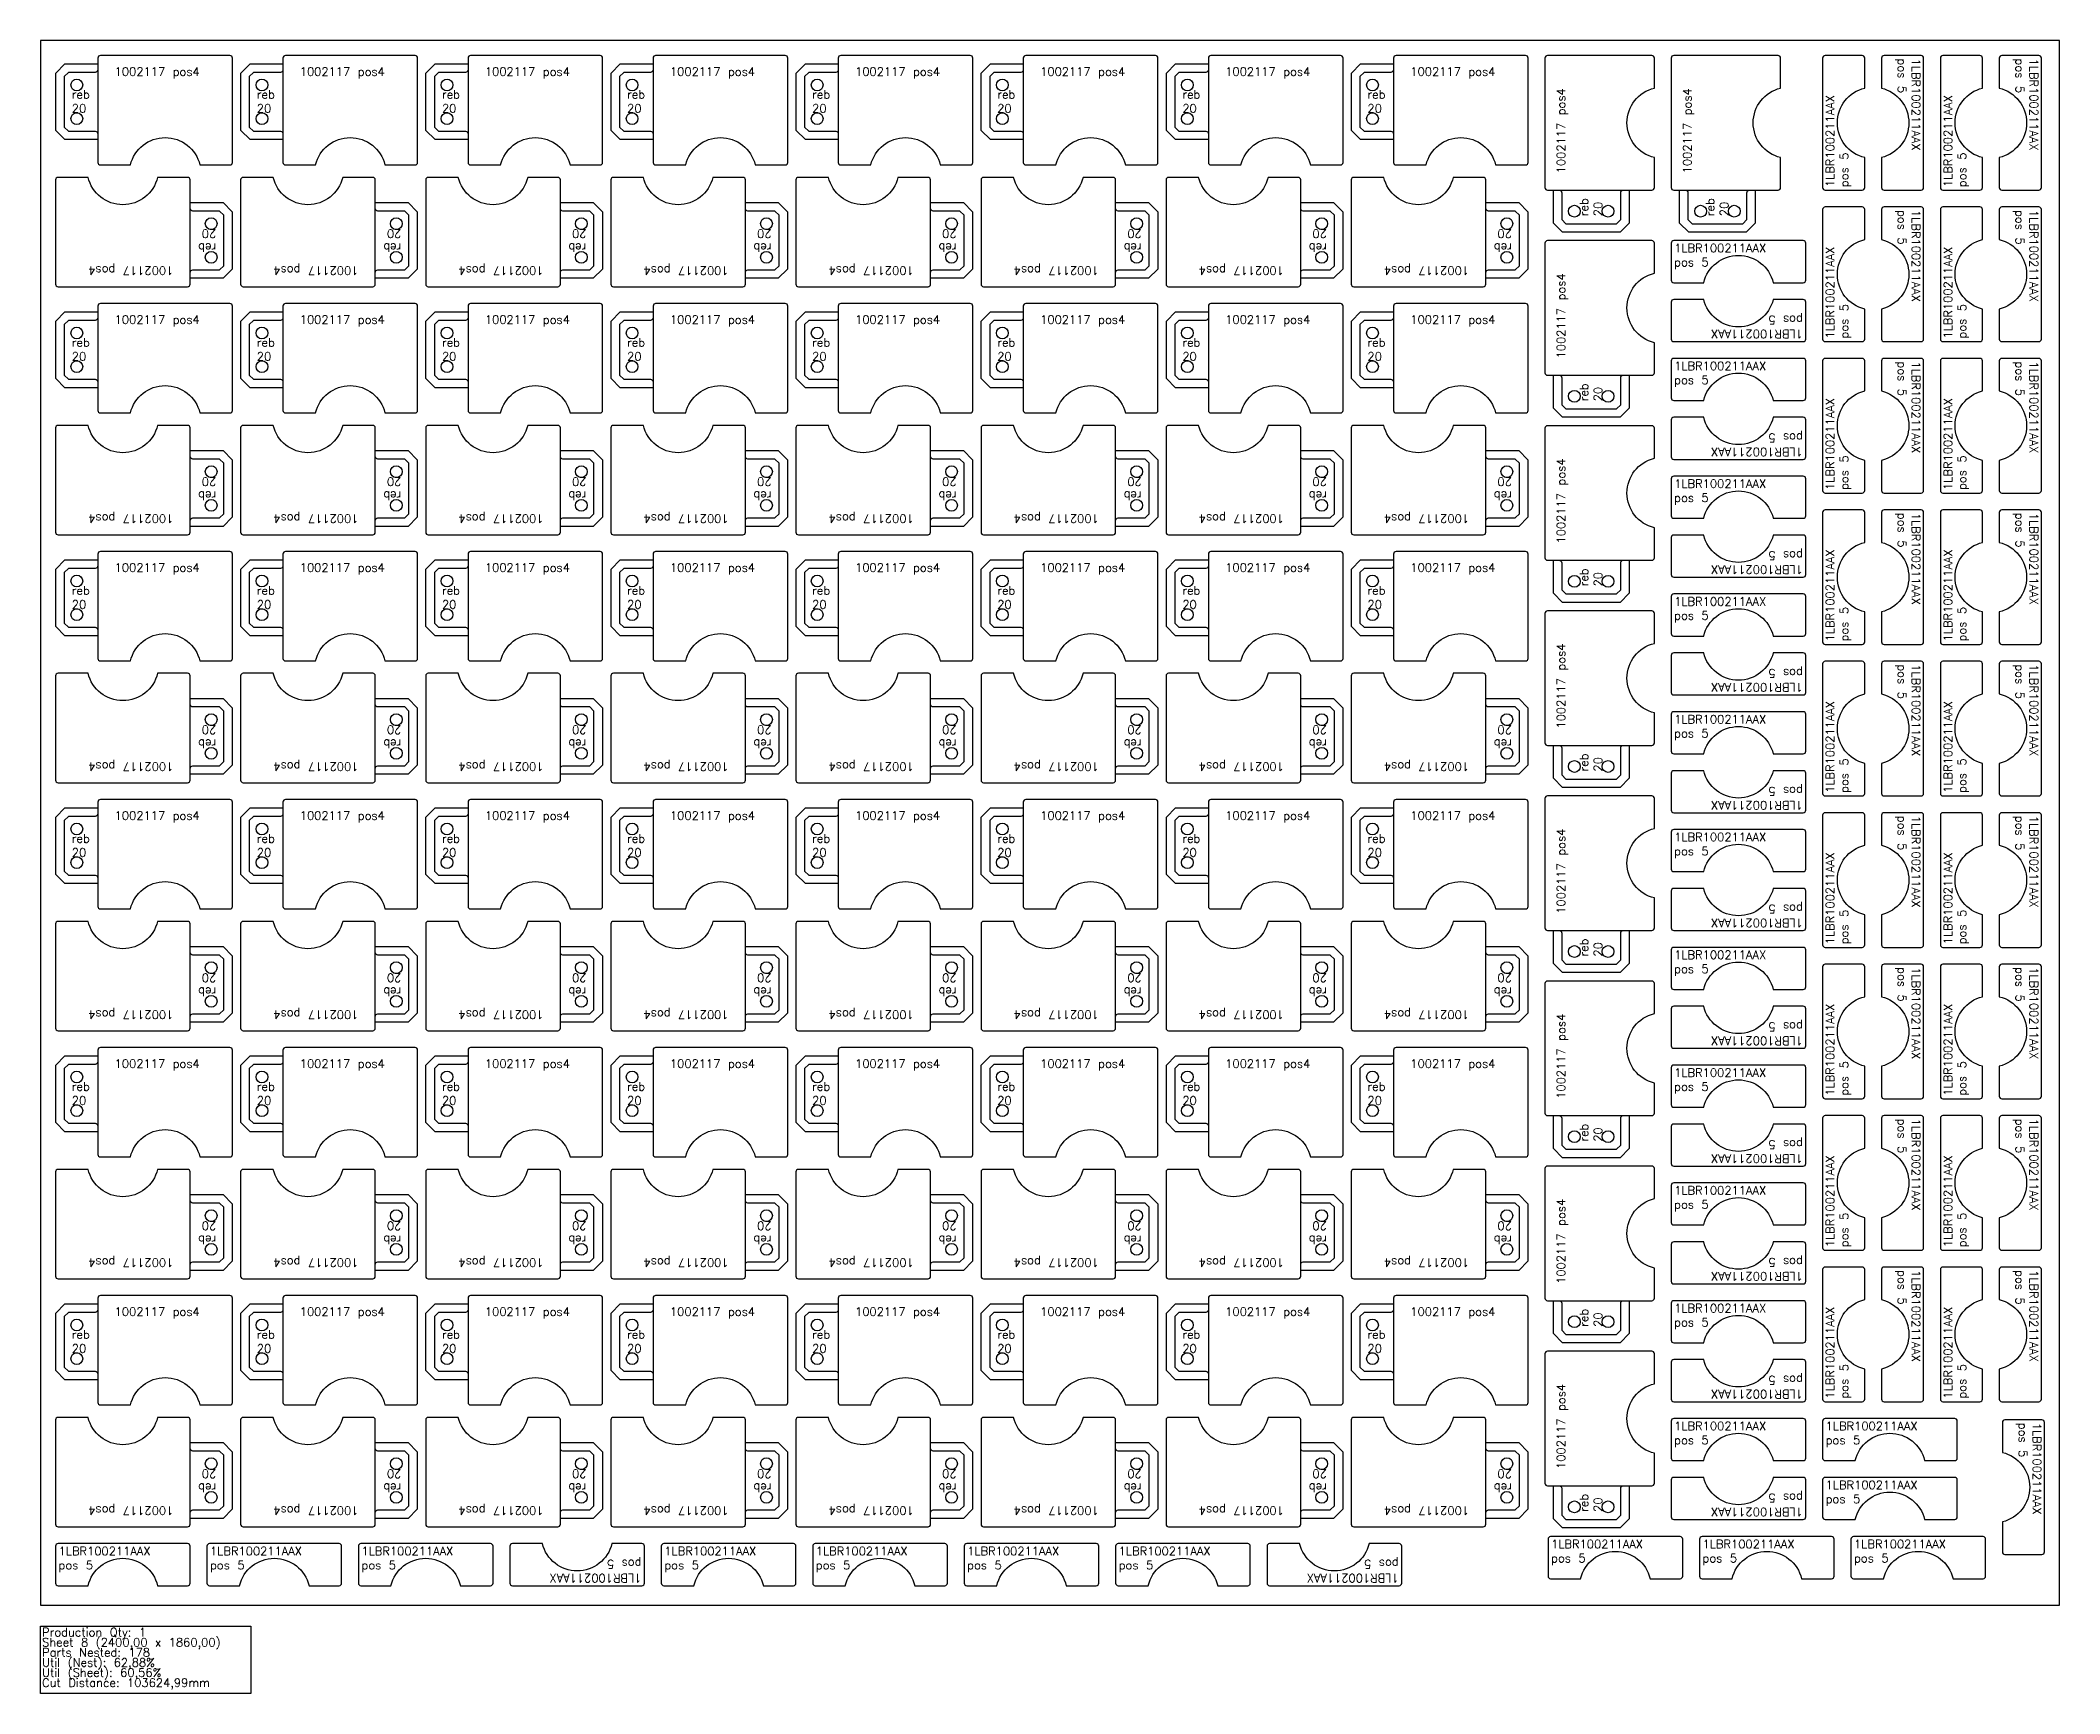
# Model space of a CAD drawing. Header units: millimetres. Extents: x 17640 to 20040, y -105 to 1860.
import ezdxf

# ---------------------------------------------------------------- set-up
doc = ezdxf.new("R2010")
doc.units = ezdxf.units.MM
for name, color, linetype in [('1002117', 7, 'Continuous'), ('1LBR100211AAX', 7, 'Continuous'), ('Rebaixo', 7, 'Continuous'), ('sheet', 24, 'Continuous'), ('Stats', 7, 'Continuous'), ('Texto', 7, 'Continuous')]:
    doc.layers.add(name, color=color, linetype=linetype)
doc.styles.get("Standard").update_dxf_attribs({"font": 'txt.shx'})

msp = doc.modelspace()

# ---------------------------------------------------------------- texts
at = {"layer": 'Rebaixo', "color": 3, "char_height": 10, "attachment_point": 1}
for insert in [(17677.3, 1800.8), (17897.3, 1800.8), (18117.3, 1800.8), (18337.3, 1800.8), (18557.3, 1800.8), (18777.3, 1800.8), (18997.3, 1800.8), (19217.3, 1800.8), (17677.3, 1506), (17897.3, 1506), (18117.3, 1506), (18337.3, 1506), (18557.3, 1506), (18777.3, 1506), (18997.3, 1506), (19217.3, 1506), (17677.3, 1211.2), (17897.3, 1211.2), (18117.3, 1211.2), (18337.3, 1211.2), (18557.3, 1211.2), (18777.3, 1211.2), (18997.3, 1211.2), (19217.3, 1211.2), (17677.3, 916.4), (17897.3, 916.4), (18117.3, 916.4), (18337.3, 916.4), (18557.3, 916.4), (18777.3, 916.4), (18997.3, 916.4), (19217.3, 916.4), (17677.3, 621.6), (17897.3, 621.6), (18117.3, 621.6), (18337.3, 621.6), (18557.3, 621.6), (18777.3, 621.6), (18997.3, 621.6), (19217.3, 621.6), (17677.3, 326.9), (17897.3, 326.9), (18117.3, 326.9), (18337.3, 326.9), (18557.3, 326.9), (18777.3, 326.9), (18997.3, 326.9), (19217.3, 326.9)]:
    msp.add_mtext_dynamic_manual_height_columns('reb\\P20', width=33.653, gutter_width=12.5, heights=[0], dxfattribs=dict(at, insert=insert))
for insert, rotation in [((19469.6, 1651), 90), ((19619.6, 1651), 90), ((17849, 1608.5), 180), ((18069, 1608.5), 180), ((18289, 1608.5), 180), ((18509, 1608.5), 180), ((18729, 1608.5), 180), ((18949, 1608.5), 180), ((19169, 1608.5), 180), ((19389, 1608.5), 180), ((19469.6, 1431), 90), ((17849, 1313.7), 180), ((18069, 1313.7), 180), ((18289, 1313.7), 180), ((18509, 1313.7), 180), ((18729, 1313.7), 180), ((18949, 1313.7), 180), ((19169, 1313.7), 180), ((19389, 1313.7), 180), ((19469.6, 1211), 90), ((17849, 1018.9), 180), ((18069, 1018.9), 180), ((18289, 1018.9), 180), ((18509, 1018.9), 180), ((18729, 1018.9), 180), ((18949, 1018.9), 180), ((19169, 1018.9), 180), ((19389, 1018.9), 180), ((19469.6, 991), 90), ((19469.6, 771), 90), ((17849, 724.1), 180), ((18069, 724.1), 180), ((18289, 724.1), 180), ((18509, 724.1), 180), ((18729, 724.1), 180), ((18949, 724.1), 180), ((19169, 724.1), 180), ((19389, 724.1), 180), ((19469.6, 551), 90), ((17849, 429.3), 180), ((18069, 429.3), 180), ((18289, 429.3), 180), ((18509, 429.3), 180), ((18729, 429.3), 180), ((18949, 429.3), 180), ((19169, 429.3), 180), ((19389, 429.3), 180), ((19469.6, 331), 90), ((17849, 134.6), 180), ((18069, 134.6), 180), ((18289, 134.6), 180), ((18509, 134.6), 180), ((18729, 134.6), 180), ((18949, 134.6), 180), ((19169, 134.6), 180), ((19389, 134.6), 180), ((19469.6, 111), 90)]:
    msp.add_mtext_dynamic_manual_height_columns('reb\\P20', width=33.653, gutter_width=12.5, heights=[0], dxfattribs=dict(at, insert=insert, rotation=rotation))
at = {"layer": 'Stats', "color": 60}
for s, p in [('Sheet 8 (2400,00 x 1860,00)', (17642, -49)), ('Production Qty: 1', (17642, -37)), ('Parts Nested: 178', (17642, -61)), ('Util (Nest): 62,88%', (17642, -73)), ('Cut Distance: 103624,99mm', (17642, -97)), ('Util (Sheet): 60,56%', (17642, -85))]:
    msp.add_text(s, height=10, dxfattribs=at).set_placement(p)
at = {"layer": 'Texto', "color": 3, "char_height": 10, "width": 126.181, "attachment_point": 1}
for insert in [(17728.3, 1827.9), (17948.3, 1827.9), (18168.3, 1827.9), (18388.3, 1827.9), (18608.3, 1827.9), (18828.3, 1827.9), (19048.3, 1827.9), (19268.3, 1827.9), (17728.3, 1533.2), (17948.3, 1533.2), (18168.3, 1533.2), (18388.3, 1533.2), (18608.3, 1533.2), (18828.3, 1533.2), (19048.3, 1533.2), (19268.3, 1533.2), (17728.3, 1238.4), (17948.3, 1238.4), (18168.3, 1238.4), (18388.3, 1238.4), (18608.3, 1238.4), (18828.3, 1238.4), (19048.3, 1238.4), (19268.3, 1238.4), (17728.3, 943.6), (17948.3, 943.6), (18168.3, 943.6), (18388.3, 943.6), (18608.3, 943.6), (18828.3, 943.6), (19048.3, 943.6), (19268.3, 943.6), (17728.3, 648.8), (17948.3, 648.8), (18168.3, 648.8), (18388.3, 648.8), (18608.3, 648.8), (18828.3, 648.8), (19048.3, 648.8), (19268.3, 648.8), (17728.3, 354), (17948.3, 354), (18168.3, 354), (18388.3, 354), (18608.3, 354), (18828.3, 354), (19048.3, 354), (19268.3, 354)]:
    msp.add_mtext('1002117 pos4', dxfattribs=dict(at, insert=insert))
at = {"layer": 'Texto', "color": 2, "char_height": 10, "width": 131.995, "attachment_point": 1}
for insert, rotation in [((19874.4, 1838.4), 270), ((20014.4, 1838.4), 270), ((19762.2, 1685.6), 90), ((19902.2, 1685.6), 90), ((19874.4, 1658.4), 270), ((20014.4, 1658.4), 270), ((19762.2, 1505.6), 90), ((19902.2, 1505.6), 90), ((19734.8, 1505.9), 180), ((19874.4, 1478.4), 270), ((20014.4, 1478.4), 270), ((19762.2, 1325.6), 90), ((19902.2, 1325.6), 90), ((19734.8, 1365.9), 180), ((19874.4, 1298.4), 270), ((20014.4, 1298.4), 270), ((19734.8, 1225.9), 180), ((19762.2, 1145.6), 90), ((19902.2, 1145.6), 90), ((19734.8, 1085.9), 180), ((19874.4, 1118.4), 270), ((20014.4, 1118.4), 270), ((19762.2, 965.6), 90), ((19902.2, 965.6), 90), ((19734.8, 945.9), 180), ((19874.4, 938.4), 270), ((20014.4, 938.4), 270), ((19762.2, 785.6), 90), ((19902.2, 785.6), 90), ((19734.8, 805.9), 180), ((19874.4, 758.4), 270), ((20014.4, 758.4), 270), ((19762.2, 605.6), 90), ((19902.2, 605.6), 90), ((19734.8, 665.9), 180), ((19874.4, 578.4), 270), ((20014.4, 578.4), 270), ((19734.8, 525.9), 180), ((19762.2, 425.6), 90), ((19902.2, 425.6), 90), ((19734.8, 385.9), 180), ((19874.4, 398.4), 270), ((20014.4, 398.4), 270), ((19762.2, 245.6), 90), ((19902.2, 245.6), 90), ((19734.8, 245.9), 180), ((20018.1, 216.9), 270), ((19734.8, 105.9), 180), ((18354.4, 27.2), 180), ((19254.4, 27.2), 180)]:
    msp.add_mtext('1LBR100211AAX pos 5', dxfattribs=dict(at, insert=insert, rotation=rotation))
at = {"layer": 'Texto', "color": 3, "char_height": 10, "width": 126.181, "attachment_point": 1}
for insert, rotation in [((19442.4, 1702), 90), ((19592.4, 1702), 90), ((17798, 1581.3), 180), ((18018, 1581.3), 180), ((18238, 1581.3), 180), ((18458, 1581.3), 180), ((18678, 1581.3), 180), ((18898, 1581.3), 180), ((19118, 1581.3), 180), ((19338, 1581.3), 180), ((19442.4, 1482), 90), ((19442.4, 1262), 90), ((17798, 1286.5), 180), ((18018, 1286.5), 180), ((18238, 1286.5), 180), ((18458, 1286.5), 180), ((18678, 1286.5), 180), ((18898, 1286.5), 180), ((19118, 1286.5), 180), ((19338, 1286.5), 180), ((19442.4, 1042), 90), ((17798, 991.7), 180), ((18018, 991.7), 180), ((18238, 991.7), 180), ((18458, 991.7), 180), ((18678, 991.7), 180), ((18898, 991.7), 180), ((19118, 991.7), 180), ((19338, 991.7), 180), ((19442.4, 822), 90), ((17798, 696.9), 180), ((18018, 696.9), 180), ((18238, 696.9), 180), ((18458, 696.9), 180), ((18678, 696.9), 180), ((18898, 696.9), 180), ((19118, 696.9), 180), ((19338, 696.9), 180), ((19442.4, 602), 90), ((19442.4, 382), 90), ((17798, 402.2), 180), ((18018, 402.2), 180), ((18238, 402.2), 180), ((18458, 402.2), 180), ((18678, 402.2), 180), ((18898, 402.2), 180), ((19118, 402.2), 180), ((19338, 402.2), 180), ((19442.4, 162), 90), ((17798, 107.4), 180), ((18018, 107.4), 180), ((18238, 107.4), 180), ((18458, 107.4), 180), ((18678, 107.4), 180), ((18898, 107.4), 180), ((19118, 107.4), 180), ((19338, 107.4), 180)]:
    msp.add_mtext('1002117 pos4', dxfattribs=dict(at, insert=insert, rotation=rotation))
at = {"layer": 'Texto', "color": 2, "char_height": 10, "width": 131.995, "attachment_point": 1}
for insert in [(19581.9, 1618.1), (19581.9, 1478.1), (19581.9, 1338.1), (19581.9, 1198.1), (19581.9, 1058.1), (19581.9, 918.1), (19581.9, 778.1), (19581.9, 638.1), (19581.9, 498.1), (19581.9, 358.1), (19581.9, 218.1), (19761.9, 218.1), (19761.9, 148.1), (19435.6, 77.7), (19615.6, 77.7), (19795.6, 77.7), (17661.6, 69.4), (17841.6, 69.4), (18021.6, 69.4), (18381.6, 69.4), (18561.6, 69.4), (18741.6, 69.4), (18921.6, 69.4)]:
    msp.add_mtext('1LBR100211AAX pos 5', dxfattribs=dict(at, insert=insert))

# ---------------------------------------------------------------- linework, layer by layer
at = {"layer": '1002117', "color": 3}
for points in [[(17865.3, 1712, 0.414213), (17868.3, 1715), (17868.3, 1839, 0.414213), (17865.3, 1842), (17711.3, 1842, 0.414214), (17708.3, 1839), (17708.3, 1825, -0.414214), (17705.3, 1822), (17673.3, 1822), (17668.3, 1817), (17668.3, 1757), (17673.3, 1752), (17705.3, 1752, -0.414213), (17708.3, 1749), (17708.3, 1715, 0.414213), (17711.3, 1712), (17747, 1712, -0.786796), (17829.6, 1712)], [(18085.3, 1712, 0.414213), (18088.3, 1715), (18088.3, 1839, 0.414214), (18085.3, 1842), (17931.3, 1842, 0.414214), (17928.3, 1839), (17928.3, 1825, -0.414214), (17925.3, 1822), (17893.3, 1822), (17888.3, 1817), (17888.3, 1757), (17893.3, 1752), (17925.3, 1752, -0.414214), (17928.3, 1749), (17928.3, 1715, 0.414213), (17931.3, 1712), (17967, 1712, -0.786796), (18049.6, 1712)], [(18305.3, 1712, 0.414213), (18308.3, 1715), (18308.3, 1839, 0.414214), (18305.3, 1842), (18151.3, 1842, 0.414214), (18148.3, 1839), (18148.3, 1825, -0.414214), (18145.3, 1822), (18113.3, 1822), (18108.3, 1817), (18108.3, 1757), (18113.3, 1752), (18145.3, 1752, -0.414214), (18148.3, 1749), (18148.3, 1715, 0.414214), (18151.3, 1712), (18187, 1712, -0.786796), (18269.6, 1712)], [(18525.3, 1712, 0.414213), (18528.3, 1715), (18528.3, 1839, 0.414214), (18525.3, 1842), (18371.3, 1842, 0.414214), (18368.3, 1839), (18368.3, 1825, -0.414214), (18365.3, 1822), (18333.3, 1822), (18328.3, 1817), (18328.3, 1757), (18333.3, 1752), (18365.3, 1752, -0.414214), (18368.3, 1749), (18368.3, 1715, 0.414213), (18371.3, 1712), (18407, 1712, -0.786796), (18489.6, 1712)], [(18745.3, 1712, 0.414213), (18748.3, 1715), (18748.3, 1839, 0.414213), (18745.3, 1842), (18591.3, 1842, 0.414213), (18588.3, 1839), (18588.3, 1825, -0.414214), (18585.3, 1822), (18553.3, 1822), (18548.3, 1817), (18548.3, 1757), (18553.3, 1752), (18585.3, 1752, -0.414213), (18588.3, 1749), (18588.3, 1715, 0.414214), (18591.3, 1712), (18627, 1712, -0.786796), (18709.6, 1712)], [(18965.3, 1712, 0.414214), (18968.3, 1715), (18968.3, 1839, 0.414213), (18965.3, 1842), (18811.3, 1842, 0.414213), (18808.3, 1839), (18808.3, 1825, -0.414214), (18805.3, 1822), (18773.3, 1822), (18768.3, 1817), (18768.3, 1757), (18773.3, 1752), (18805.3, 1752, -0.414213), (18808.3, 1749), (18808.3, 1715, 0.414214), (18811.3, 1712), (18847, 1712, -0.786796), (18929.6, 1712)], [(19185.3, 1712, 0.414213), (19188.3, 1715), (19188.3, 1839, 0.414213), (19185.3, 1842), (19031.3, 1842, 0.414213), (19028.3, 1839), (19028.3, 1825, -0.414213), (19025.3, 1822), (18993.3, 1822), (18988.3, 1817), (18988.3, 1757), (18993.3, 1752), (19025.3, 1752, -0.414214), (19028.3, 1749), (19028.3, 1715, 0.414213), (19031.3, 1712), (19067, 1712, -0.786796), (19149.6, 1712)], [(19405.3, 1712, 0.414214), (19408.3, 1715), (19408.3, 1839, 0.414213), (19405.3, 1842), (19251.3, 1842, 0.414213), (19248.3, 1839), (19248.3, 1825, -0.414214), (19245.3, 1822), (19213.3, 1822), (19208.3, 1817), (19208.3, 1757), (19213.3, 1752), (19245.3, 1752, -0.414214), (19248.3, 1749), (19248.3, 1715, 0.414214), (19251.3, 1712), (19287, 1712, -0.786796), (19369.6, 1712)], [(19558.3, 1839, 0.414213), (19555.3, 1842), (19431.3, 1842, 0.414214), (19428.3, 1839), (19428.3, 1685, 0.414214), (19431.3, 1682), (19445.3, 1682, -0.414213), (19448.3, 1679), (19448.3, 1647), (19453.3, 1642), (19513.3, 1642), (19518.3, 1647), (19518.3, 1679, -0.414213), (19521.3, 1682), (19555.3, 1682, 0.414214), (19558.3, 1685), (19558.3, 1720.7, -0.786796), (19558.3, 1803.3)], [(19708.3, 1839, 0.414213), (19705.3, 1842), (19581.3, 1842, 0.414214), (19578.3, 1839), (19578.3, 1685, 0.414214), (19581.3, 1682), (19595.3, 1682, -0.414213), (19598.3, 1679), (19598.3, 1647), (19603.3, 1642), (19663.3, 1642), (19668.3, 1647), (19668.3, 1679, -0.414213), (19671.3, 1682), (19705.3, 1682, 0.414214), (19708.3, 1685), (19708.3, 1720.7, -0.786796), (19708.3, 1803.3)], [(17661, 1697.2, 0.414213), (17658, 1694.2), (17658, 1570.2, 0.414214), (17661, 1567.2), (17815, 1567.2, 0.414213), (17818, 1570.2), (17818, 1584.2, -0.414213), (17821, 1587.2), (17853, 1587.2), (17858, 1592.2), (17858, 1652.2), (17853, 1657.2), (17821, 1657.2, -0.414214), (17818, 1660.2), (17818, 1694.2, 0.414213), (17815, 1697.2), (17779.3, 1697.2, -0.786796), (17696.7, 1697.2)], [(17881, 1697.2, 0.414214), (17878, 1694.2), (17878, 1570.2, 0.414214), (17881, 1567.2), (18035, 1567.2, 0.414214), (18038, 1570.2), (18038, 1584.2, -0.414213), (18041, 1587.2), (18073, 1587.2), (18078, 1592.2), (18078, 1652.2), (18073, 1657.2), (18041, 1657.2, -0.414214), (18038, 1660.2), (18038, 1694.2, 0.414213), (18035, 1697.2), (17999.3, 1697.2, -0.786796), (17916.7, 1697.2)], [(18101, 1697.2, 0.414213), (18098, 1694.2), (18098, 1570.2, 0.414214), (18101, 1567.2), (18255, 1567.2, 0.414214), (18258, 1570.2), (18258, 1584.2, -0.414214), (18261, 1587.2), (18293, 1587.2), (18298, 1592.2), (18298, 1652.2), (18293, 1657.2), (18261, 1657.2, -0.414214), (18258, 1660.2), (18258, 1694.2, 0.414213), (18255, 1697.2), (18219.3, 1697.2, -0.786796), (18136.7, 1697.2)], [(18321, 1697.2, 0.414213), (18318, 1694.2), (18318, 1570.2, 0.414214), (18321, 1567.2), (18475, 1567.2, 0.414214), (18478, 1570.2), (18478, 1584.2, -0.414214), (18481, 1587.2), (18513, 1587.2), (18518, 1592.2), (18518, 1652.2), (18513, 1657.2), (18481, 1657.2, -0.414213), (18478, 1660.2), (18478, 1694.2, 0.414213), (18475, 1697.2), (18439.3, 1697.2, -0.786796), (18356.7, 1697.2)], [(18541, 1697.2, 0.414213), (18538, 1694.2), (18538, 1570.2, 0.414214), (18541, 1567.2), (18695, 1567.2, 0.414214), (18698, 1570.2), (18698, 1584.2, -0.414214), (18701, 1587.2), (18733, 1587.2), (18738, 1592.2), (18738, 1652.2), (18733, 1657.2), (18701, 1657.2, -0.414213), (18698, 1660.2), (18698, 1694.2, 0.414213), (18695, 1697.2), (18659.3, 1697.2, -0.786796), (18576.7, 1697.2)], [(18761, 1697.2, 0.414213), (18758, 1694.2), (18758, 1570.2, 0.414214), (18761, 1567.2), (18915, 1567.2, 0.414213), (18918, 1570.2), (18918, 1584.2, -0.414214), (18921, 1587.2), (18953, 1587.2), (18958, 1592.2), (18958, 1652.2), (18953, 1657.2), (18921, 1657.2, -0.414214), (18918, 1660.2), (18918, 1694.2, 0.414213), (18915, 1697.2), (18879.3, 1697.2, -0.786796), (18796.7, 1697.2)], [(18981, 1697.2, 0.414214), (18978, 1694.2), (18978, 1570.2, 0.414213), (18981, 1567.2), (19135, 1567.2, 0.414213), (19138, 1570.2), (19138, 1584.2, -0.414214), (19141, 1587.2), (19173, 1587.2), (19178, 1592.2), (19178, 1652.2), (19173, 1657.2), (19141, 1657.2, -0.414213), (19138, 1660.2), (19138, 1694.2, 0.414214), (19135, 1697.2), (19099.3, 1697.2, -0.786796), (19016.7, 1697.2)], [(19201, 1697.2, 0.414214), (19198, 1694.2), (19198, 1570.2, 0.414213), (19201, 1567.2), (19355, 1567.2, 0.414214), (19358, 1570.2), (19358, 1584.2, -0.414214), (19361, 1587.2), (19393, 1587.2), (19398, 1592.2), (19398, 1652.2), (19393, 1657.2), (19361, 1657.2, -0.414213), (19358, 1660.2), (19358, 1694.2, 0.414213), (19355, 1697.2), (19319.3, 1697.2, -0.786796), (19236.7, 1697.2)], [(19558.3, 1619, 0.414214), (19555.3, 1622), (19431.3, 1622, 0.414214), (19428.3, 1619), (19428.3, 1465, 0.414214), (19431.3, 1462), (19445.3, 1462, -0.414213), (19448.3, 1459), (19448.3, 1427), (19453.3, 1422), (19513.3, 1422), (19518.3, 1427), (19518.3, 1459, -0.414213), (19521.3, 1462), (19555.3, 1462, 0.414214), (19558.3, 1465), (19558.3, 1500.7, -0.786796), (19558.3, 1583.3)], [(17865.3, 1417.2, 0.414213), (17868.3, 1420.2), (17868.3, 1544.2, 0.414214), (17865.3, 1547.2), (17711.3, 1547.2, 0.414214), (17708.3, 1544.2), (17708.3, 1530.2, -0.414214), (17705.3, 1527.2), (17673.3, 1527.2), (17668.3, 1522.2), (17668.3, 1462.2), (17673.3, 1457.2), (17705.3, 1457.2, -0.414213), (17708.3, 1454.2), (17708.3, 1420.2, 0.414213), (17711.3, 1417.2), (17747, 1417.2, -0.786796), (17829.6, 1417.2)], [(18085.3, 1417.2, 0.414214), (18088.3, 1420.2), (18088.3, 1544.2, 0.414213), (18085.3, 1547.2), (17931.3, 1547.2, 0.414214), (17928.3, 1544.2), (17928.3, 1530.2, -0.414214), (17925.3, 1527.2), (17893.3, 1527.2), (17888.3, 1522.2), (17888.3, 1462.2), (17893.3, 1457.2), (17925.3, 1457.2, -0.414213), (17928.3, 1454.2), (17928.3, 1420.2, 0.414213), (17931.3, 1417.2), (17967, 1417.2, -0.786796), (18049.6, 1417.2)], [(18305.3, 1417.2, 0.414214), (18308.3, 1420.2), (18308.3, 1544.2, 0.414214), (18305.3, 1547.2), (18151.3, 1547.2, 0.414214), (18148.3, 1544.2), (18148.3, 1530.2, -0.414214), (18145.3, 1527.2), (18113.3, 1527.2), (18108.3, 1522.2), (18108.3, 1462.2), (18113.3, 1457.2), (18145.3, 1457.2, -0.414214), (18148.3, 1454.2), (18148.3, 1420.2, 0.414213), (18151.3, 1417.2), (18187, 1417.2, -0.786796), (18269.6, 1417.2)], [(18525.3, 1417.2, 0.414214), (18528.3, 1420.2), (18528.3, 1544.2, 0.414213), (18525.3, 1547.2), (18371.3, 1547.2, 0.414213), (18368.3, 1544.2), (18368.3, 1530.2, -0.414214), (18365.3, 1527.2), (18333.3, 1527.2), (18328.3, 1522.2), (18328.3, 1462.2), (18333.3, 1457.2), (18365.3, 1457.2, -0.414213), (18368.3, 1454.2), (18368.3, 1420.2, 0.414213), (18371.3, 1417.2), (18407, 1417.2, -0.786796), (18489.6, 1417.2)], [(18745.3, 1417.2, 0.414214), (18748.3, 1420.2), (18748.3, 1544.2, 0.414214), (18745.3, 1547.2), (18591.3, 1547.2, 0.414214), (18588.3, 1544.2), (18588.3, 1530.2, -0.414214), (18585.3, 1527.2), (18553.3, 1527.2), (18548.3, 1522.2), (18548.3, 1462.2), (18553.3, 1457.2), (18585.3, 1457.2, -0.414214), (18588.3, 1454.2), (18588.3, 1420.2, 0.414213), (18591.3, 1417.2), (18627, 1417.2, -0.786796), (18709.6, 1417.2)], [(18965.3, 1417.2, 0.414214), (18968.3, 1420.2), (18968.3, 1544.2, 0.414214), (18965.3, 1547.2), (18811.3, 1547.2, 0.414214), (18808.3, 1544.2), (18808.3, 1530.2, -0.414213), (18805.3, 1527.2), (18773.3, 1527.2), (18768.3, 1522.2), (18768.3, 1462.2), (18773.3, 1457.2), (18805.3, 1457.2, -0.414214), (18808.3, 1454.2), (18808.3, 1420.2, 0.414214), (18811.3, 1417.2), (18847, 1417.2, -0.786796), (18929.6, 1417.2)], [(19185.3, 1417.2, 0.414213), (19188.3, 1420.2), (19188.3, 1544.2, 0.414214), (19185.3, 1547.2), (19031.3, 1547.2, 0.414214), (19028.3, 1544.2), (19028.3, 1530.2, -0.414213), (19025.3, 1527.2), (18993.3, 1527.2), (18988.3, 1522.2), (18988.3, 1462.2), (18993.3, 1457.2), (19025.3, 1457.2, -0.414213), (19028.3, 1454.2), (19028.3, 1420.2, 0.414213), (19031.3, 1417.2), (19067, 1417.2, -0.786796), (19149.6, 1417.2)], [(19405.3, 1417.2, 0.414213), (19408.3, 1420.2), (19408.3, 1544.2, 0.414214), (19405.3, 1547.2), (19251.3, 1547.2, 0.414214), (19248.3, 1544.2), (19248.3, 1530.2, -0.414214), (19245.3, 1527.2), (19213.3, 1527.2), (19208.3, 1522.2), (19208.3, 1462.2), (19213.3, 1457.2), (19245.3, 1457.2, -0.414213), (19248.3, 1454.2), (19248.3, 1420.2, 0.414213), (19251.3, 1417.2), (19287, 1417.2, -0.786796), (19369.6, 1417.2)], [(17661, 1402.4, 0.414213), (17658, 1399.4), (17658, 1275.4, 0.414213), (17661, 1272.4), (17815, 1272.4, 0.414213), (17818, 1275.4), (17818, 1289.4, -0.414213), (17821, 1292.4), (17853, 1292.4), (17858, 1297.4), (17858, 1357.4), (17853, 1362.4), (17821, 1362.4, -0.414214), (17818, 1365.4), (17818, 1399.4, 0.414213), (17815, 1402.4), (17779.3, 1402.4, -0.786796), (17696.7, 1402.4)], [(17881, 1402.4, 0.414213), (17878, 1399.4), (17878, 1275.4, 0.414214), (17881, 1272.4), (18035, 1272.4, 0.414214), (18038, 1275.4), (18038, 1289.4, -0.414214), (18041, 1292.4), (18073, 1292.4), (18078, 1297.4), (18078, 1357.4), (18073, 1362.4), (18041, 1362.4, -0.414213), (18038, 1365.4), (18038, 1399.4, 0.414213), (18035, 1402.4), (17999.3, 1402.4, -0.786796), (17916.7, 1402.4)], [(18101, 1402.4, 0.414213), (18098, 1399.4), (18098, 1275.4, 0.414214), (18101, 1272.4), (18255, 1272.4, 0.414214), (18258, 1275.4), (18258, 1289.4, -0.414214), (18261, 1292.4), (18293, 1292.4), (18298, 1297.4), (18298, 1357.4), (18293, 1362.4), (18261, 1362.4, -0.414213), (18258, 1365.4), (18258, 1399.4, 0.414213), (18255, 1402.4), (18219.3, 1402.4, -0.786796), (18136.7, 1402.4)], [(18321, 1402.4, 0.414213), (18318, 1399.4), (18318, 1275.4, 0.414214), (18321, 1272.4), (18475, 1272.4, 0.414214), (18478, 1275.4), (18478, 1289.4, -0.414214), (18481, 1292.4), (18513, 1292.4), (18518, 1297.4), (18518, 1357.4), (18513, 1362.4), (18481, 1362.4, -0.414213), (18478, 1365.4), (18478, 1399.4, 0.414213), (18475, 1402.4), (18439.3, 1402.4, -0.786796), (18356.7, 1402.4)], [(18541, 1402.4, 0.414214), (18538, 1399.4), (18538, 1275.4, 0.414214), (18541, 1272.4), (18695, 1272.4, 0.414213), (18698, 1275.4), (18698, 1289.4, -0.414213), (18701, 1292.4), (18733, 1292.4), (18738, 1297.4), (18738, 1357.4), (18733, 1362.4), (18701, 1362.4, -0.414214), (18698, 1365.4), (18698, 1399.4, 0.414214), (18695, 1402.4), (18659.3, 1402.4, -0.786796), (18576.7, 1402.4)], [(18761, 1402.4, 0.414214), (18758, 1399.4), (18758, 1275.4, 0.414214), (18761, 1272.4), (18915, 1272.4, 0.414214), (18918, 1275.4), (18918, 1289.4, -0.414213), (18921, 1292.4), (18953, 1292.4), (18958, 1297.4), (18958, 1357.4), (18953, 1362.4), (18921, 1362.4, -0.414214), (18918, 1365.4), (18918, 1399.4, 0.414213), (18915, 1402.4), (18879.3, 1402.4, -0.786796), (18796.7, 1402.4)], [(18981, 1402.4, 0.414213), (18978, 1399.4), (18978, 1275.4, 0.414214), (18981, 1272.4), (19135, 1272.4, 0.414213), (19138, 1275.4), (19138, 1289.4, -0.414213), (19141, 1292.4), (19173, 1292.4), (19178, 1297.4), (19178, 1357.4), (19173, 1362.4), (19141, 1362.4, -0.414213), (19138, 1365.4), (19138, 1399.4, 0.414214), (19135, 1402.4), (19099.3, 1402.4, -0.786796), (19016.7, 1402.4)], [(19201, 1402.4, 0.414213), (19198, 1399.4), (19198, 1275.4, 0.414213), (19201, 1272.4), (19355, 1272.4, 0.414214), (19358, 1275.4), (19358, 1289.4, -0.414213), (19361, 1292.4), (19393, 1292.4), (19398, 1297.4), (19398, 1357.4), (19393, 1362.4), (19361, 1362.4, -0.414213), (19358, 1365.4), (19358, 1399.4, 0.414214), (19355, 1402.4), (19319.3, 1402.4, -0.786796), (19236.7, 1402.4)], [(19558.3, 1399, 0.414214), (19555.3, 1402), (19431.3, 1402, 0.414214), (19428.3, 1399), (19428.3, 1245, 0.414214), (19431.3, 1242), (19445.3, 1242, -0.414213), (19448.3, 1239), (19448.3, 1207), (19453.3, 1202), (19513.3, 1202), (19518.3, 1207), (19518.3, 1239, -0.414213), (19521.3, 1242), (19555.3, 1242, 0.414214), (19558.3, 1245), (19558.3, 1280.7, -0.786796), (19558.3, 1363.3)], [(17865.3, 1122.4, 0.414213), (17868.3, 1125.4), (17868.3, 1249.4, 0.414214), (17865.3, 1252.4), (17711.3, 1252.4, 0.414214), (17708.3, 1249.4), (17708.3, 1235.4, -0.414213), (17705.3, 1232.4), (17673.3, 1232.4), (17668.3, 1227.4), (17668.3, 1167.4), (17673.3, 1162.4), (17705.3, 1162.4, -0.414214), (17708.3, 1159.4), (17708.3, 1125.4, 0.414213), (17711.3, 1122.4), (17747, 1122.4, -0.786796), (17829.6, 1122.4)], [(18085.3, 1122.4, 0.414214), (18088.3, 1125.4), (18088.3, 1249.4, 0.414214), (18085.3, 1252.4), (17931.3, 1252.4, 0.414213), (17928.3, 1249.4), (17928.3, 1235.4, -0.414213), (17925.3, 1232.4), (17893.3, 1232.4), (17888.3, 1227.4), (17888.3, 1167.4), (17893.3, 1162.4), (17925.3, 1162.4, -0.414214), (17928.3, 1159.4), (17928.3, 1125.4, 0.414214), (17931.3, 1122.4), (17967, 1122.4, -0.786796), (18049.6, 1122.4)], [(18305.3, 1122.4, 0.414214), (18308.3, 1125.4), (18308.3, 1249.4, 0.414214), (18305.3, 1252.4), (18151.3, 1252.4, 0.414214), (18148.3, 1249.4), (18148.3, 1235.4, -0.414214), (18145.3, 1232.4), (18113.3, 1232.4), (18108.3, 1227.4), (18108.3, 1167.4), (18113.3, 1162.4), (18145.3, 1162.4, -0.414213), (18148.3, 1159.4), (18148.3, 1125.4, 0.414214), (18151.3, 1122.4), (18187, 1122.4, -0.786796), (18269.6, 1122.4)], [(18525.3, 1122.4, 0.414213), (18528.3, 1125.4), (18528.3, 1249.4, 0.414213), (18525.3, 1252.4), (18371.3, 1252.4, 0.414214), (18368.3, 1249.4), (18368.3, 1235.4, -0.414214), (18365.3, 1232.4), (18333.3, 1232.4), (18328.3, 1227.4), (18328.3, 1167.4), (18333.3, 1162.4), (18365.3, 1162.4, -0.414214), (18368.3, 1159.4), (18368.3, 1125.4, 0.414214), (18371.3, 1122.4), (18407, 1122.4, -0.786796), (18489.6, 1122.4)], [(18745.3, 1122.4, 0.414213), (18748.3, 1125.4), (18748.3, 1249.4, 0.414214), (18745.3, 1252.4), (18591.3, 1252.4, 0.414214), (18588.3, 1249.4), (18588.3, 1235.4, -0.414214), (18585.3, 1232.4), (18553.3, 1232.4), (18548.3, 1227.4), (18548.3, 1167.4), (18553.3, 1162.4), (18585.3, 1162.4, -0.414213), (18588.3, 1159.4), (18588.3, 1125.4, 0.414213), (18591.3, 1122.4), (18627, 1122.4, -0.786796), (18709.6, 1122.4)], [(18965.3, 1122.4, 0.414213), (18968.3, 1125.4), (18968.3, 1249.4, 0.414213), (18965.3, 1252.4), (18811.3, 1252.4, 0.414213), (18808.3, 1249.4), (18808.3, 1235.4, -0.414214), (18805.3, 1232.4), (18773.3, 1232.4), (18768.3, 1227.4), (18768.3, 1167.4), (18773.3, 1162.4), (18805.3, 1162.4, -0.414213), (18808.3, 1159.4), (18808.3, 1125.4, 0.414214), (18811.3, 1122.4), (18847, 1122.4, -0.786796), (18929.6, 1122.4)], [(19185.3, 1122.4, 0.414214), (19188.3, 1125.4), (19188.3, 1249.4, 0.414213), (19185.3, 1252.4), (19031.3, 1252.4, 0.414213), (19028.3, 1249.4), (19028.3, 1235.4, -0.414214), (19025.3, 1232.4), (18993.3, 1232.4), (18988.3, 1227.4), (18988.3, 1167.4), (18993.3, 1162.4), (19025.3, 1162.4, -0.414213), (19028.3, 1159.4), (19028.3, 1125.4, 0.414214), (19031.3, 1122.4), (19067, 1122.4, -0.786796), (19149.6, 1122.4)], [(19405.3, 1122.4, 0.414214), (19408.3, 1125.4), (19408.3, 1249.4, 0.414213), (19405.3, 1252.4), (19251.3, 1252.4, 0.414213), (19248.3, 1249.4), (19248.3, 1235.4, -0.414213), (19245.3, 1232.4), (19213.3, 1232.4), (19208.3, 1227.4), (19208.3, 1167.4), (19213.3, 1162.4), (19245.3, 1162.4, -0.414214), (19248.3, 1159.4), (19248.3, 1125.4, 0.414214), (19251.3, 1122.4), (19287, 1122.4, -0.786796), (19369.6, 1122.4)], [(19558.3, 1179, 0.414214), (19555.3, 1182), (19431.3, 1182, 0.414214), (19428.3, 1179), (19428.3, 1025, 0.414214), (19431.3, 1022), (19445.3, 1022, -0.414213), (19448.3, 1019), (19448.3, 987), (19453.3, 982), (19513.3, 982), (19518.3, 987), (19518.3, 1019, -0.414213), (19521.3, 1022), (19555.3, 1022, 0.414214), (19558.3, 1025), (19558.3, 1060.7, -0.786796), (19558.3, 1143.3)], [(17661, 1107.7, 0.414214), (17658, 1104.7), (17658, 980.7, 0.414213), (17661, 977.7), (17815, 977.7, 0.414213), (17818, 980.7), (17818, 994.7, -0.414214), (17821, 997.7), (17853, 997.7), (17858, 1002.7), (17858, 1062.7), (17853, 1067.7), (17821, 1067.7, -0.414214), (17818, 1070.7), (17818, 1104.7, 0.414213), (17815, 1107.7), (17779.3, 1107.7, -0.786796), (17696.7, 1107.7)], [(17881, 1107.7, 0.414213), (17878, 1104.7), (17878, 980.7, 0.414214), (17881, 977.7), (18035, 977.7, 0.414213), (18038, 980.7), (18038, 994.7, -0.414214), (18041, 997.7), (18073, 997.7), (18078, 1002.7), (18078, 1062.7), (18073, 1067.7), (18041, 1067.7, -0.414213), (18038, 1070.7), (18038, 1104.7, 0.414214), (18035, 1107.7), (17999.3, 1107.7, -0.786796), (17916.7, 1107.7)], [(18101, 1107.7, 0.414214), (18098, 1104.7), (18098, 980.7, 0.414214), (18101, 977.7), (18255, 977.7, 0.414214), (18258, 980.7), (18258, 994.7, -0.414214), (18261, 997.7), (18293, 997.7), (18298, 1002.7), (18298, 1062.7), (18293, 1067.7), (18261, 1067.7, -0.414214), (18258, 1070.7), (18258, 1104.7, 0.414213), (18255, 1107.7), (18219.3, 1107.7, -0.786796), (18136.7, 1107.7)], [(18321, 1107.7, 0.414214), (18318, 1104.7), (18318, 980.7, 0.414214), (18321, 977.7), (18475, 977.7, 0.414214), (18478, 980.7), (18478, 994.7, -0.414214), (18481, 997.7), (18513, 997.7), (18518, 1002.7), (18518, 1062.7), (18513, 1067.7), (18481, 1067.7, -0.414213), (18478, 1070.7), (18478, 1104.7, 0.414213), (18475, 1107.7), (18439.3, 1107.7, -0.786796), (18356.7, 1107.7)], [(18541, 1107.7, 0.414214), (18538, 1104.7), (18538, 980.7, 0.414214), (18541, 977.7), (18695, 977.7, 0.414213), (18698, 980.7), (18698, 994.7, -0.414214), (18701, 997.7), (18733, 997.7), (18738, 1002.7), (18738, 1062.7), (18733, 1067.7), (18701, 1067.7, -0.414213), (18698, 1070.7), (18698, 1104.7, 0.414214), (18695, 1107.7), (18659.3, 1107.7, -0.786796), (18576.7, 1107.7)], [(18761, 1107.7, 0.414214), (18758, 1104.7), (18758, 980.7, 0.414214), (18761, 977.7), (18915, 977.7, 0.414214), (18918, 980.7), (18918, 994.7, -0.414214), (18921, 997.7), (18953, 997.7), (18958, 1002.7), (18958, 1062.7), (18953, 1067.7), (18921, 1067.7, -0.414213), (18918, 1070.7), (18918, 1104.7, 0.414213), (18915, 1107.7), (18879.3, 1107.7, -0.786796), (18796.7, 1107.7)], [(18981, 1107.7, 0.414214), (18978, 1104.7), (18978, 980.7, 0.414214), (18981, 977.7), (19135, 977.7, 0.414213), (19138, 980.7), (19138, 994.7, -0.414213), (19141, 997.7), (19173, 997.7), (19178, 1002.7), (19178, 1062.7), (19173, 1067.7), (19141, 1067.7, -0.414214), (19138, 1070.7), (19138, 1104.7, 0.414214), (19135, 1107.7), (19099.3, 1107.7, -0.786796), (19016.7, 1107.7)], [(19201, 1107.7, 0.414214), (19198, 1104.7), (19198, 980.7, 0.414214), (19201, 977.7), (19355, 977.7, 0.414214), (19358, 980.7), (19358, 994.7, -0.414214), (19361, 997.7), (19393, 997.7), (19398, 1002.7), (19398, 1062.7), (19393, 1067.7), (19361, 1067.7, -0.414213), (19358, 1070.7), (19358, 1104.7, 0.414214), (19355, 1107.7), (19319.3, 1107.7, -0.786796), (19236.7, 1107.7)], [(19558.3, 959, 0.414213), (19555.3, 962), (19431.3, 962, 0.414214), (19428.3, 959), (19428.3, 805, 0.414214), (19431.3, 802), (19445.3, 802, -0.414214), (19448.3, 799), (19448.3, 767), (19453.3, 762), (19513.3, 762), (19518.3, 767), (19518.3, 799, -0.414213), (19521.3, 802), (19555.3, 802, 0.414214), (19558.3, 805), (19558.3, 840.7, -0.786796), (19558.3, 923.3)], [(17865.3, 827.7, 0.414214), (17868.3, 830.7), (17868.3, 954.7, 0.414214), (17865.3, 957.7), (17711.3, 957.7, 0.414213), (17708.3, 954.7), (17708.3, 940.7, -0.414213), (17705.3, 937.7), (17673.3, 937.7), (17668.3, 932.7), (17668.3, 872.7), (17673.3, 867.7), (17705.3, 867.7, -0.414214), (17708.3, 864.7), (17708.3, 830.7, 0.414214), (17711.3, 827.7), (17747, 827.7, -0.786796), (17829.6, 827.7)], [(18085.3, 827.7, 0.414214), (18088.3, 830.7), (18088.3, 954.7, 0.414214), (18085.3, 957.7), (17931.3, 957.7, 0.414214), (17928.3, 954.7), (17928.3, 940.7, -0.414214), (17925.3, 937.7), (17893.3, 937.7), (17888.3, 932.7), (17888.3, 872.7), (17893.3, 867.7), (17925.3, 867.7, -0.414214), (17928.3, 864.7), (17928.3, 830.7, 0.414213), (17931.3, 827.7), (17967, 827.7, -0.786796), (18049.6, 827.7)], [(18305.3, 827.7, 0.414213), (18308.3, 830.7), (18308.3, 954.7, 0.414214), (18305.3, 957.7), (18151.3, 957.7, 0.414214), (18148.3, 954.7), (18148.3, 940.7, -0.414214), (18145.3, 937.7), (18113.3, 937.7), (18108.3, 932.7), (18108.3, 872.7), (18113.3, 867.7), (18145.3, 867.7, -0.414213), (18148.3, 864.7), (18148.3, 830.7, 0.414213), (18151.3, 827.7), (18187, 827.7, -0.786796), (18269.6, 827.7)], [(18525.3, 827.7, 0.414214), (18528.3, 830.7), (18528.3, 954.7, 0.414214), (18525.3, 957.7), (18371.3, 957.7, 0.414214), (18368.3, 954.7), (18368.3, 940.7, -0.414214), (18365.3, 937.7), (18333.3, 937.7), (18328.3, 932.7), (18328.3, 872.7), (18333.3, 867.7), (18365.3, 867.7, -0.414214), (18368.3, 864.7), (18368.3, 830.7, 0.414213), (18371.3, 827.7), (18407, 827.7, -0.786796), (18489.6, 827.7)], [(18745.3, 827.7, 0.414214), (18748.3, 830.7), (18748.3, 954.7, 0.414214), (18745.3, 957.7), (18591.3, 957.7, 0.414214), (18588.3, 954.7), (18588.3, 940.7, -0.414214), (18585.3, 937.7), (18553.3, 937.7), (18548.3, 932.7), (18548.3, 872.7), (18553.3, 867.7), (18585.3, 867.7, -0.414214), (18588.3, 864.7), (18588.3, 830.7, 0.414214), (18591.3, 827.7), (18627, 827.7, -0.786796), (18709.6, 827.7)], [(18965.3, 827.7, 0.414214), (18968.3, 830.7), (18968.3, 954.7, 0.414214), (18965.3, 957.7), (18811.3, 957.7, 0.414214), (18808.3, 954.7), (18808.3, 940.7, -0.414214), (18805.3, 937.7), (18773.3, 937.7), (18768.3, 932.7), (18768.3, 872.7), (18773.3, 867.7), (18805.3, 867.7, -0.414213), (18808.3, 864.7), (18808.3, 830.7, 0.414213), (18811.3, 827.7), (18847, 827.7, -0.786796), (18929.6, 827.7)], [(19185.3, 827.7, 0.414213), (19188.3, 830.7), (19188.3, 954.7, 0.414213), (19185.3, 957.7), (19031.3, 957.7, 0.414213), (19028.3, 954.7), (19028.3, 940.7, -0.414213), (19025.3, 937.7), (18993.3, 937.7), (18988.3, 932.7), (18988.3, 872.7), (18993.3, 867.7), (19025.3, 867.7, -0.414214), (19028.3, 864.7), (19028.3, 830.7, 0.414213), (19031.3, 827.7), (19067, 827.7, -0.786796), (19149.6, 827.7)], [(19405.3, 827.7, 0.414213), (19408.3, 830.7), (19408.3, 954.7, 0.414214), (19405.3, 957.7), (19251.3, 957.7, 0.414213), (19248.3, 954.7), (19248.3, 940.7, -0.414213), (19245.3, 937.7), (19213.3, 937.7), (19208.3, 932.7), (19208.3, 872.7), (19213.3, 867.7), (19245.3, 867.7, -0.414214), (19248.3, 864.7), (19248.3, 830.7, 0.414213), (19251.3, 827.7), (19287, 827.7, -0.786796), (19369.6, 827.7)], [(17661, 812.9, 0.414213), (17658, 809.9), (17658, 685.9, 0.414214), (17661, 682.9), (17815, 682.9, 0.414213), (17818, 685.9), (17818, 699.9, -0.414213), (17821, 702.9), (17853, 702.9), (17858, 707.9), (17858, 767.9), (17853, 772.9), (17821, 772.9, -0.414213), (17818, 775.9), (17818, 809.9, 0.414213), (17815, 812.9), (17779.3, 812.9, -0.786796), (17696.7, 812.9)], [(17881, 812.9, 0.414213), (17878, 809.9), (17878, 685.9, 0.414214), (17881, 682.9), (18035, 682.9, 0.414214), (18038, 685.9), (18038, 699.9, -0.414213), (18041, 702.9), (18073, 702.9), (18078, 707.9), (18078, 767.9), (18073, 772.9), (18041, 772.9, -0.414214), (18038, 775.9), (18038, 809.9, 0.414214), (18035, 812.9), (17999.3, 812.9, -0.786796), (17916.7, 812.9)], [(18101, 812.9, 0.414213), (18098, 809.9), (18098, 685.9, 0.414214), (18101, 682.9), (18255, 682.9, 0.414214), (18258, 685.9), (18258, 699.9, -0.414213), (18261, 702.9), (18293, 702.9), (18298, 707.9), (18298, 767.9), (18293, 772.9), (18261, 772.9, -0.414214), (18258, 775.9), (18258, 809.9, 0.414213), (18255, 812.9), (18219.3, 812.9, -0.786796), (18136.7, 812.9)], [(18321, 812.9, 0.414214), (18318, 809.9), (18318, 685.9, 0.414214), (18321, 682.9), (18475, 682.9, 0.414214), (18478, 685.9), (18478, 699.9, -0.414214), (18481, 702.9), (18513, 702.9), (18518, 707.9), (18518, 767.9), (18513, 772.9), (18481, 772.9, -0.414214), (18478, 775.9), (18478, 809.9, 0.414213), (18475, 812.9), (18439.3, 812.9, -0.786796), (18356.7, 812.9)], [(18541, 812.9, 0.414213), (18538, 809.9), (18538, 685.9, 0.414214), (18541, 682.9), (18695, 682.9, 0.414214), (18698, 685.9), (18698, 699.9, -0.414214), (18701, 702.9), (18733, 702.9), (18738, 707.9), (18738, 767.9), (18733, 772.9), (18701, 772.9, -0.414214), (18698, 775.9), (18698, 809.9, 0.414213), (18695, 812.9), (18659.3, 812.9, -0.786796), (18576.7, 812.9)], [(18761, 812.9, 0.414214), (18758, 809.9), (18758, 685.9, 0.414214), (18761, 682.9), (18915, 682.9, 0.414214), (18918, 685.9), (18918, 699.9, -0.414213), (18921, 702.9), (18953, 702.9), (18958, 707.9), (18958, 767.9), (18953, 772.9), (18921, 772.9, -0.414214), (18918, 775.9), (18918, 809.9, 0.414214), (18915, 812.9), (18879.3, 812.9, -0.786796), (18796.7, 812.9)], [(18981, 812.9, 0.414213), (18978, 809.9), (18978, 685.9, 0.414214), (18981, 682.9), (19135, 682.9, 0.414214), (19138, 685.9), (19138, 699.9, -0.414213), (19141, 702.9), (19173, 702.9), (19178, 707.9), (19178, 767.9), (19173, 772.9), (19141, 772.9, -0.414214), (19138, 775.9), (19138, 809.9, 0.414213), (19135, 812.9), (19099.3, 812.9, -0.786796), (19016.7, 812.9)], [(19201, 812.9, 0.414213), (19198, 809.9), (19198, 685.9, 0.414214), (19201, 682.9), (19355, 682.9, 0.414213), (19358, 685.9), (19358, 699.9, -0.414214), (19361, 702.9), (19393, 702.9), (19398, 707.9), (19398, 767.9), (19393, 772.9), (19361, 772.9, -0.414213), (19358, 775.9), (19358, 809.9, 0.414214), (19355, 812.9), (19319.3, 812.9, -0.786796), (19236.7, 812.9)], [(19558.3, 739, 0.414214), (19555.3, 742), (19431.3, 742, 0.414214), (19428.3, 739), (19428.3, 585, 0.414214), (19431.3, 582), (19445.3, 582, -0.414213), (19448.3, 579), (19448.3, 547), (19453.3, 542), (19513.3, 542), (19518.3, 547), (19518.3, 579, -0.414213), (19521.3, 582), (19555.3, 582, 0.414214), (19558.3, 585), (19558.3, 620.7, -0.786796), (19558.3, 703.3)], [(17865.3, 532.9, 0.414214), (17868.3, 535.9), (17868.3, 659.9, 0.414214), (17865.3, 662.9), (17711.3, 662.9, 0.414214), (17708.3, 659.9), (17708.3, 645.9, -0.414214), (17705.3, 642.9), (17673.3, 642.9), (17668.3, 637.9), (17668.3, 577.9), (17673.3, 572.9), (17705.3, 572.9, -0.414214), (17708.3, 569.9), (17708.3, 535.9, 0.414213), (17711.3, 532.9), (17747, 532.9, -0.786796), (17829.6, 532.9)], [(18085.3, 532.9, 0.414214), (18088.3, 535.9), (18088.3, 659.9, 0.414213), (18085.3, 662.9), (17931.3, 662.9, 0.414213), (17928.3, 659.9), (17928.3, 645.9, -0.414214), (17925.3, 642.9), (17893.3, 642.9), (17888.3, 637.9), (17888.3, 577.9), (17893.3, 572.9), (17925.3, 572.9, -0.414214), (17928.3, 569.9), (17928.3, 535.9, 0.414214), (17931.3, 532.9), (17967, 532.9, -0.786796), (18049.6, 532.9)], [(18305.3, 532.9, 0.414213), (18308.3, 535.9), (18308.3, 659.9, 0.414214), (18305.3, 662.9), (18151.3, 662.9, 0.414214), (18148.3, 659.9), (18148.3, 645.9, -0.414213), (18145.3, 642.9), (18113.3, 642.9), (18108.3, 637.9), (18108.3, 577.9), (18113.3, 572.9), (18145.3, 572.9, -0.414214), (18148.3, 569.9), (18148.3, 535.9, 0.414214), (18151.3, 532.9), (18187, 532.9, -0.786796), (18269.6, 532.9)], [(18525.3, 532.9, 0.414213), (18528.3, 535.9), (18528.3, 659.9, 0.414213), (18525.3, 662.9), (18371.3, 662.9, 0.414214), (18368.3, 659.9), (18368.3, 645.9, -0.414214), (18365.3, 642.9), (18333.3, 642.9), (18328.3, 637.9), (18328.3, 577.9), (18333.3, 572.9), (18365.3, 572.9, -0.414214), (18368.3, 569.9), (18368.3, 535.9, 0.414214), (18371.3, 532.9), (18407, 532.9, -0.786796), (18489.6, 532.9)], [(18745.3, 532.9, 0.414213), (18748.3, 535.9), (18748.3, 659.9, 0.414214), (18745.3, 662.9), (18591.3, 662.9, 0.414214), (18588.3, 659.9), (18588.3, 645.9, -0.414213), (18585.3, 642.9), (18553.3, 642.9), (18548.3, 637.9), (18548.3, 577.9), (18553.3, 572.9), (18585.3, 572.9, -0.414214), (18588.3, 569.9), (18588.3, 535.9, 0.414214), (18591.3, 532.9), (18627, 532.9, -0.786796), (18709.6, 532.9)], [(18965.3, 532.9, 0.414214), (18968.3, 535.9), (18968.3, 659.9, 0.414214), (18965.3, 662.9), (18811.3, 662.9, 0.414214), (18808.3, 659.9), (18808.3, 645.9, -0.414213), (18805.3, 642.9), (18773.3, 642.9), (18768.3, 637.9), (18768.3, 577.9), (18773.3, 572.9), (18805.3, 572.9, -0.414214), (18808.3, 569.9), (18808.3, 535.9, 0.414214), (18811.3, 532.9), (18847, 532.9, -0.786796), (18929.6, 532.9)], [(19185.3, 532.9, 0.414213), (19188.3, 535.9), (19188.3, 659.9, 0.414213), (19185.3, 662.9), (19031.3, 662.9, 0.414214), (19028.3, 659.9), (19028.3, 645.9, -0.414213), (19025.3, 642.9), (18993.3, 642.9), (18988.3, 637.9), (18988.3, 577.9), (18993.3, 572.9), (19025.3, 572.9, -0.414213), (19028.3, 569.9), (19028.3, 535.9, 0.414213), (19031.3, 532.9), (19067, 532.9, -0.786796), (19149.6, 532.9)], [(19405.3, 532.9, 0.414213), (19408.3, 535.9), (19408.3, 659.9, 0.414214), (19405.3, 662.9), (19251.3, 662.9, 0.414214), (19248.3, 659.9), (19248.3, 645.9, -0.414214), (19245.3, 642.9), (19213.3, 642.9), (19208.3, 637.9), (19208.3, 577.9), (19213.3, 572.9), (19245.3, 572.9, -0.414213), (19248.3, 569.9), (19248.3, 535.9, 0.414213), (19251.3, 532.9), (19287, 532.9, -0.786796), (19369.6, 532.9)], [(17661, 518.1, 0.414213), (17658, 515.1), (17658, 391.1, 0.414214), (17661, 388.1), (17815, 388.1, 0.414214), (17818, 391.1), (17818, 405.1, -0.414213), (17821, 408.1), (17853, 408.1), (17858, 413.1), (17858, 473.1), (17853, 478.1), (17821, 478.1, -0.414214), (17818, 481.1), (17818, 515.1, 0.414214), (17815, 518.1), (17779.3, 518.1, -0.786796), (17696.7, 518.1)], [(17881, 518.1, 0.414213), (17878, 515.1), (17878, 391.1, 0.414214), (17881, 388.1), (18035, 388.1, 0.414214), (18038, 391.1), (18038, 405.1, -0.414213), (18041, 408.1), (18073, 408.1), (18078, 413.1), (18078, 473.1), (18073, 478.1), (18041, 478.1, -0.414213), (18038, 481.1), (18038, 515.1, 0.414213), (18035, 518.1), (17999.3, 518.1, -0.786796), (17916.7, 518.1)], [(18101, 518.1, 0.414213), (18098, 515.1), (18098, 391.1, 0.414214), (18101, 388.1), (18255, 388.1, 0.414214), (18258, 391.1), (18258, 405.1, -0.414214), (18261, 408.1), (18293, 408.1), (18298, 413.1), (18298, 473.1), (18293, 478.1), (18261, 478.1, -0.414213), (18258, 481.1), (18258, 515.1, 0.414213), (18255, 518.1), (18219.3, 518.1, -0.786796), (18136.7, 518.1)], [(18321, 518.1, 0.414213), (18318, 515.1), (18318, 391.1, 0.414214), (18321, 388.1), (18475, 388.1, 0.414214), (18478, 391.1), (18478, 405.1, -0.414214), (18481, 408.1), (18513, 408.1), (18518, 413.1), (18518, 473.1), (18513, 478.1), (18481, 478.1, -0.414213), (18478, 481.1), (18478, 515.1, 0.414213), (18475, 518.1), (18439.3, 518.1, -0.786796), (18356.7, 518.1)], [(18541, 518.1, 0.414213), (18538, 515.1), (18538, 391.1, 0.414214), (18541, 388.1), (18695, 388.1, 0.414214), (18698, 391.1), (18698, 405.1, -0.414213), (18701, 408.1), (18733, 408.1), (18738, 413.1), (18738, 473.1), (18733, 478.1), (18701, 478.1, -0.414214), (18698, 481.1), (18698, 515.1, 0.414213), (18695, 518.1), (18659.3, 518.1, -0.786796), (18576.7, 518.1)], [(18761, 518.1, 0.414213), (18758, 515.1), (18758, 391.1, 0.414214), (18761, 388.1), (18915, 388.1, 0.414214), (18918, 391.1), (18918, 405.1, -0.414214), (18921, 408.1), (18953, 408.1), (18958, 413.1), (18958, 473.1), (18953, 478.1), (18921, 478.1, -0.414213), (18918, 481.1), (18918, 515.1, 0.414213), (18915, 518.1), (18879.3, 518.1, -0.786796), (18796.7, 518.1)], [(18981, 518.1, 0.414214), (18978, 515.1), (18978, 391.1, 0.414214), (18981, 388.1), (19135, 388.1, 0.414214), (19138, 391.1), (19138, 405.1, -0.414214), (19141, 408.1), (19173, 408.1), (19178, 413.1), (19178, 473.1), (19173, 478.1), (19141, 478.1, -0.414213), (19138, 481.1), (19138, 515.1, 0.414213), (19135, 518.1), (19099.3, 518.1, -0.786796), (19016.7, 518.1)], [(19201, 518.1, 0.414213), (19198, 515.1), (19198, 391.1, 0.414214), (19201, 388.1), (19355, 388.1, 0.414214), (19358, 391.1), (19358, 405.1, -0.414213), (19361, 408.1), (19393, 408.1), (19398, 413.1), (19398, 473.1), (19393, 478.1), (19361, 478.1, -0.414214), (19358, 481.1), (19358, 515.1, 0.414213), (19355, 518.1), (19319.3, 518.1, -0.786796), (19236.7, 518.1)], [(19558.3, 519, 0.414214), (19555.3, 522), (19431.3, 522, 0.414213), (19428.3, 519), (19428.3, 365, 0.414214), (19431.3, 362), (19445.3, 362, -0.414213), (19448.3, 359), (19448.3, 327), (19453.3, 322), (19513.3, 322), (19518.3, 327), (19518.3, 359, -0.414213), (19521.3, 362), (19555.3, 362, 0.414214), (19558.3, 365), (19558.3, 400.7, -0.786796), (19558.3, 483.3)], [(17865.3, 238.1, 0.414213), (17868.3, 241.1), (17868.3, 365.1, 0.414214), (17865.3, 368.1), (17711.3, 368.1, 0.414214), (17708.3, 365.1), (17708.3, 351.1, -0.414214), (17705.3, 348.1), (17673.3, 348.1), (17668.3, 343.1), (17668.3, 283.1), (17673.3, 278.1), (17705.3, 278.1, -0.414213), (17708.3, 275.1), (17708.3, 241.1, 0.414213), (17711.3, 238.1), (17747, 238.1, -0.786796), (17829.6, 238.1)], [(18085.3, 238.1, 0.414213), (18088.3, 241.1), (18088.3, 365.1, 0.414214), (18085.3, 368.1), (17931.3, 368.1, 0.414214), (17928.3, 365.1), (17928.3, 351.1, -0.414214), (17925.3, 348.1), (17893.3, 348.1), (17888.3, 343.1), (17888.3, 283.1), (17893.3, 278.1), (17925.3, 278.1, -0.414213), (17928.3, 275.1), (17928.3, 241.1, 0.414213), (17931.3, 238.1), (17967, 238.1, -0.786796), (18049.6, 238.1)], [(18305.3, 238.1, 0.414214), (18308.3, 241.1), (18308.3, 365.1, 0.414213), (18305.3, 368.1), (18151.3, 368.1, 0.414214), (18148.3, 365.1), (18148.3, 351.1, -0.414213), (18145.3, 348.1), (18113.3, 348.1), (18108.3, 343.1), (18108.3, 283.1), (18113.3, 278.1), (18145.3, 278.1, -0.414213), (18148.3, 275.1), (18148.3, 241.1, 0.414214), (18151.3, 238.1), (18187, 238.1, -0.786796), (18269.6, 238.1)], [(18525.3, 238.1, 0.414214), (18528.3, 241.1), (18528.3, 365.1, 0.414214), (18525.3, 368.1), (18371.3, 368.1, 0.414214), (18368.3, 365.1), (18368.3, 351.1, -0.414213), (18365.3, 348.1), (18333.3, 348.1), (18328.3, 343.1), (18328.3, 283.1), (18333.3, 278.1), (18365.3, 278.1, -0.414213), (18368.3, 275.1), (18368.3, 241.1, 0.414214), (18371.3, 238.1), (18407, 238.1, -0.786796), (18489.6, 238.1)], [(18745.3, 238.1, 0.414213), (18748.3, 241.1), (18748.3, 365.1, 0.414214), (18745.3, 368.1), (18591.3, 368.1, 0.414214), (18588.3, 365.1), (18588.3, 351.1, -0.414213), (18585.3, 348.1), (18553.3, 348.1), (18548.3, 343.1), (18548.3, 283.1), (18553.3, 278.1), (18585.3, 278.1, -0.414213), (18588.3, 275.1), (18588.3, 241.1, 0.414214), (18591.3, 238.1), (18627, 238.1, -0.786796), (18709.6, 238.1)], [(18965.3, 238.1, 0.414214), (18968.3, 241.1), (18968.3, 365.1, 0.414214), (18965.3, 368.1), (18811.3, 368.1, 0.414214), (18808.3, 365.1), (18808.3, 351.1, -0.414213), (18805.3, 348.1), (18773.3, 348.1), (18768.3, 343.1), (18768.3, 283.1), (18773.3, 278.1), (18805.3, 278.1, -0.414213), (18808.3, 275.1), (18808.3, 241.1, 0.414214), (18811.3, 238.1), (18847, 238.1, -0.786796), (18929.6, 238.1)], [(19185.3, 238.1, 0.414214), (19188.3, 241.1), (19188.3, 365.1, 0.414214), (19185.3, 368.1), (19031.3, 368.1, 0.414214), (19028.3, 365.1), (19028.3, 351.1, -0.414213), (19025.3, 348.1), (18993.3, 348.1), (18988.3, 343.1), (18988.3, 283.1), (18993.3, 278.1), (19025.3, 278.1, -0.414213), (19028.3, 275.1), (19028.3, 241.1, 0.414214), (19031.3, 238.1), (19067, 238.1, -0.786796), (19149.6, 238.1)], [(19405.3, 238.1, 0.414214), (19408.3, 241.1), (19408.3, 365.1, 0.414214), (19405.3, 368.1), (19251.3, 368.1, 0.414214), (19248.3, 365.1), (19248.3, 351.1, -0.414213), (19245.3, 348.1), (19213.3, 348.1), (19208.3, 343.1), (19208.3, 283.1), (19213.3, 278.1), (19245.3, 278.1, -0.414214), (19248.3, 275.1), (19248.3, 241.1, 0.414214), (19251.3, 238.1), (19287, 238.1, -0.786796), (19369.6, 238.1)], [(19558.3, 299, 0.414214), (19555.3, 302), (19431.3, 302, 0.414214), (19428.3, 299), (19428.3, 145, 0.414214), (19431.3, 142), (19445.3, 142, -0.414213), (19448.3, 139), (19448.3, 107), (19453.3, 102), (19513.3, 102), (19518.3, 107), (19518.3, 139, -0.414213), (19521.3, 142), (19555.3, 142, 0.414214), (19558.3, 145), (19558.3, 180.7, -0.786796), (19558.3, 263.3)], [(17661, 223.3, 0.414214), (17658, 220.3), (17658, 96.3, 0.414214), (17661, 93.3), (17815, 93.3, 0.414214), (17818, 96.3), (17818, 110.3, -0.414213), (17821, 113.3), (17853, 113.3), (17858, 118.3), (17858, 178.3), (17853, 183.3), (17821, 183.3, -0.414213), (17818, 186.3), (17818, 220.3, 0.414214), (17815, 223.3), (17779.3, 223.3, -0.786796), (17696.7, 223.3)], [(17881, 223.3, 0.414214), (17878, 220.3), (17878, 96.3, 0.414214), (17881, 93.3), (18035, 93.3, 0.414214), (18038, 96.3), (18038, 110.3, -0.414213), (18041, 113.3), (18073, 113.3), (18078, 118.3), (18078, 178.3), (18073, 183.3), (18041, 183.3, -0.414214), (18038, 186.3), (18038, 220.3, 0.414214), (18035, 223.3), (17999.3, 223.3, -0.786796), (17916.7, 223.3)], [(18101, 223.3, 0.414213), (18098, 220.3), (18098, 96.3, 0.414214), (18101, 93.3), (18255, 93.3, 0.414214), (18258, 96.3), (18258, 110.3, -0.414213), (18261, 113.3), (18293, 113.3), (18298, 118.3), (18298, 178.3), (18293, 183.3), (18261, 183.3, -0.414213), (18258, 186.3), (18258, 220.3, 0.414214), (18255, 223.3), (18219.3, 223.3, -0.786796), (18136.7, 223.3)], [(18321, 223.3, 0.414214), (18318, 220.3), (18318, 96.3, 0.414213), (18321, 93.3), (18475, 93.3, 0.414214), (18478, 96.3), (18478, 110.3, -0.414213), (18481, 113.3), (18513, 113.3), (18518, 118.3), (18518, 178.3), (18513, 183.3), (18481, 183.3, -0.414214), (18478, 186.3), (18478, 220.3, 0.414214), (18475, 223.3), (18439.3, 223.3, -0.786796), (18356.7, 223.3)], [(18541, 223.3, 0.414213), (18538, 220.3), (18538, 96.3, 0.414214), (18541, 93.3), (18695, 93.3, 0.414214), (18698, 96.3), (18698, 110.3, -0.414213), (18701, 113.3), (18733, 113.3), (18738, 118.3), (18738, 178.3), (18733, 183.3), (18701, 183.3, -0.414213), (18698, 186.3), (18698, 220.3, 0.414214), (18695, 223.3), (18659.3, 223.3, -0.786796), (18576.7, 223.3)], [(18761, 223.3, 0.414214), (18758, 220.3), (18758, 96.3, 0.414214), (18761, 93.3), (18915, 93.3, 0.414214), (18918, 96.3), (18918, 110.3, -0.414213), (18921, 113.3), (18953, 113.3), (18958, 118.3), (18958, 178.3), (18953, 183.3), (18921, 183.3, -0.414214), (18918, 186.3), (18918, 220.3, 0.414214), (18915, 223.3), (18879.3, 223.3, -0.786796), (18796.7, 223.3)], [(18981, 223.3, 0.414214), (18978, 220.3), (18978, 96.3, 0.414214), (18981, 93.3), (19135, 93.3, 0.414214), (19138, 96.3), (19138, 110.3, -0.414213), (19141, 113.3), (19173, 113.3), (19178, 118.3), (19178, 178.3), (19173, 183.3), (19141, 183.3, -0.414213), (19138, 186.3), (19138, 220.3, 0.414214), (19135, 223.3), (19099.3, 223.3, -0.786796), (19016.7, 223.3)], [(19201, 223.3, 0.414214), (19198, 220.3), (19198, 96.3, 0.414214), (19201, 93.3), (19355, 93.3, 0.414214), (19358, 96.3), (19358, 110.3, -0.414213), (19361, 113.3), (19393, 113.3), (19398, 118.3), (19398, 178.3), (19393, 183.3), (19361, 183.3, -0.414213), (19358, 186.3), (19358, 220.3, 0.414213), (19355, 223.3), (19319.3, 223.3, -0.786796), (19236.7, 223.3)]]:
    msp.add_lwpolyline(points, format="xyb", close=True, dxfattribs=at)
for centre in [(17683.3, 1807), (17903.3, 1807), (18123.3, 1807), (18343.3, 1807), (18563.3, 1807), (18783.3, 1807), (19003.3, 1807), (19223.3, 1807), (17683.3, 1767), (17903.3, 1767), (18123.3, 1767), (18343.3, 1767), (18563.3, 1767), (18783.3, 1767), (19003.3, 1767), (19223.3, 1767), (19463.3, 1657), (19503.3, 1657), (19613.3, 1657), (19653.3, 1657), (17843, 1642.2), (18063, 1642.2), (18283, 1642.2), (18503, 1642.2), (18723, 1642.2), (18943, 1642.2), (19163, 1642.2), (19383, 1642.2), (17843, 1602.2), (18063, 1602.2), (18283, 1602.2), (18503, 1602.2), (18723, 1602.2), (18943, 1602.2), (19163, 1602.2), (19383, 1602.2), (17683.3, 1512.2), (17903.3, 1512.2), (18123.3, 1512.2), (18343.3, 1512.2), (18563.3, 1512.2), (18783.3, 1512.2), (19003.3, 1512.2), (19223.3, 1512.2), (17683.3, 1472.2), (17903.3, 1472.2), (18123.3, 1472.2), (18343.3, 1472.2), (18563.3, 1472.2), (18783.3, 1472.2), (19003.3, 1472.2), (19223.3, 1472.2), (19463.3, 1437), (19503.3, 1437), (17843, 1347.4), (18063, 1347.4), (18283, 1347.4), (18503, 1347.4), (18723, 1347.4), (18943, 1347.4), (19163, 1347.4), (19383, 1347.4), (17843, 1307.4), (18063, 1307.4), (18283, 1307.4), (18503, 1307.4), (18723, 1307.4), (18943, 1307.4), (19163, 1307.4), (19383, 1307.4), (17683.3, 1217.4), (17903.3, 1217.4), (18123.3, 1217.4), (18343.3, 1217.4), (18563.3, 1217.4), (18783.3, 1217.4), (19003.3, 1217.4), (19223.3, 1217.4), (19463.3, 1217), (19503.3, 1217), (17683.3, 1177.4), (17903.3, 1177.4), (18123.3, 1177.4), (18343.3, 1177.4), (18563.3, 1177.4), (18783.3, 1177.4), (19003.3, 1177.4), (19223.3, 1177.4), (17843, 1052.7), (18063, 1052.7), (18283, 1052.7), (18503, 1052.7), (18723, 1052.7), (18943, 1052.7), (19163, 1052.7), (19383, 1052.7), (17843, 1012.7), (18063, 1012.7), (18283, 1012.7), (18503, 1012.7), (18723, 1012.7), (18943, 1012.7), (19163, 1012.7), (19383, 1012.7), (19463.3, 997), (19503.3, 997), (17683.3, 922.7), (17903.3, 922.7), (18123.3, 922.7), (18343.3, 922.7), (18563.3, 922.7), (18783.3, 922.7), (19003.3, 922.7), (19223.3, 922.7), (17683.3, 882.7), (17903.3, 882.7), (18123.3, 882.7), (18343.3, 882.7), (18563.3, 882.7), (18783.3, 882.7), (19003.3, 882.7), (19223.3, 882.7), (19463.3, 777), (19503.3, 777), (17843, 757.9), (18063, 757.9), (18283, 757.9), (18503, 757.9), (18723, 757.9), (18943, 757.9), (19163, 757.9), (19383, 757.9), (17843, 717.9), (18063, 717.9), (18283, 717.9), (18503, 717.9), (18723, 717.9), (18943, 717.9), (19163, 717.9), (19383, 717.9), (17683.3, 627.9), (17903.3, 627.9), (18123.3, 627.9), (18343.3, 627.9), (18563.3, 627.9), (18783.3, 627.9), (19003.3, 627.9), (19223.3, 627.9), (17683.3, 587.9), (17903.3, 587.9), (18123.3, 587.9), (18343.3, 587.9), (18563.3, 587.9), (18783.3, 587.9), (19003.3, 587.9), (19223.3, 587.9), (19463.3, 557), (19503.3, 557), (17843, 463.1), (18063, 463.1), (18283, 463.1), (18503, 463.1), (18723, 463.1), (18943, 463.1), (19163, 463.1), (19383, 463.1), (17843, 423.1), (18063, 423.1), (18283, 423.1), (18503, 423.1), (18723, 423.1), (18943, 423.1), (19163, 423.1), (19383, 423.1), (17683.3, 333.1), (17903.3, 333.1), (18123.3, 333.1), (18343.3, 333.1), (18563.3, 333.1), (18783.3, 333.1), (19003.3, 333.1), (19223.3, 333.1), (19463.3, 337), (19503.3, 337), (17683.3, 293.1), (17903.3, 293.1), (18123.3, 293.1), (18343.3, 293.1), (18563.3, 293.1), (18783.3, 293.1), (19003.3, 293.1), (19223.3, 293.1), (17843, 168.3), (18063, 168.3), (18283, 168.3), (18503, 168.3), (18723, 168.3), (18943, 168.3), (19163, 168.3), (19383, 168.3), (17843, 128.3), (18063, 128.3), (18283, 128.3), (18503, 128.3), (18723, 128.3), (18943, 128.3), (19163, 128.3), (19383, 128.3), (19463.3, 117), (19503.3, 117)]:
    msp.add_circle(centre, 7, dxfattribs=at)
at = {"layer": '1LBR100211AAX', "color": 2}
for points in [[(19761.3, 1682), (19805.3, 1682, 0.414213), (19808.3, 1685), (19808.3, 1720.7, -0.786796), (19808.3, 1803.3), (19808.3, 1839, 0.414213), (19805.3, 1842), (19761.3, 1842, 0.414214), (19758.3, 1839), (19758.3, 1685, 0.414214)], [(19875.3, 1842), (19831.3, 1842, 0.414214), (19828.3, 1839), (19828.3, 1803.3, -0.786796), (19828.3, 1720.7), (19828.3, 1685, 0.414214), (19831.3, 1682), (19875.3, 1682, 0.414214), (19878.3, 1685), (19878.3, 1839, 0.414214)], [(19901.3, 1682), (19945.3, 1682, 0.414213), (19948.3, 1685), (19948.3, 1720.7, -0.786796), (19948.3, 1803.3), (19948.3, 1839, 0.414213), (19945.3, 1842), (19901.3, 1842, 0.414214), (19898.3, 1839), (19898.3, 1685, 0.414214)], [(20015.3, 1842), (19971.3, 1842, 0.414213), (19968.3, 1839), (19968.3, 1803.3, -0.786796), (19968.3, 1720.7), (19968.3, 1685, 0.414213), (19971.3, 1682), (20015.3, 1682, 0.414214), (20018.3, 1685), (20018.3, 1839, 0.414213)], [(19761.3, 1502), (19805.3, 1502, 0.414214), (19808.3, 1505), (19808.3, 1540.7, -0.786796), (19808.3, 1623.3), (19808.3, 1659, 0.414214), (19805.3, 1662), (19761.3, 1662, 0.414214), (19758.3, 1659), (19758.3, 1505, 0.414213)], [(19875.3, 1662), (19831.3, 1662, 0.414214), (19828.3, 1659), (19828.3, 1623.3, -0.786796), (19828.3, 1540.7), (19828.3, 1505, 0.414213), (19831.3, 1502), (19875.3, 1502, 0.414213), (19878.3, 1505), (19878.3, 1659, 0.414213)], [(19901.3, 1502), (19945.3, 1502, 0.414214), (19948.3, 1505), (19948.3, 1540.7, -0.786796), (19948.3, 1623.3), (19948.3, 1659, 0.414214), (19945.3, 1662), (19901.3, 1662, 0.414214), (19898.3, 1659), (19898.3, 1505, 0.414214)], [(20015.3, 1662), (19971.3, 1662, 0.414214), (19968.3, 1659), (19968.3, 1623.3, -0.786796), (19968.3, 1540.7), (19968.3, 1505, 0.414213), (19971.3, 1502), (20015.3, 1502, 0.414214), (20018.3, 1505), (20018.3, 1659, 0.414214)], [(19578.3, 1619), (19578.3, 1575, 0.414214), (19581.3, 1572), (19617, 1572, -0.786796), (19699.6, 1572), (19735.3, 1572, 0.414213), (19738.3, 1575), (19738.3, 1619, 0.414213), (19735.3, 1622), (19581.3, 1622, 0.414213)], [(19738.3, 1505), (19738.3, 1549, 0.414213), (19735.3, 1552), (19699.6, 1552, -0.786796), (19617, 1552), (19581.3, 1552, 0.414213), (19578.3, 1549), (19578.3, 1505, 0.414214), (19581.3, 1502), (19735.3, 1502, 0.414214)], [(19578.3, 1479), (19578.3, 1435, 0.414214), (19581.3, 1432), (19617, 1432, -0.786796), (19699.6, 1432), (19735.3, 1432, 0.414214), (19738.3, 1435), (19738.3, 1479, 0.414214), (19735.3, 1482), (19581.3, 1482, 0.414214)], [(19761.3, 1322), (19805.3, 1322, 0.414214), (19808.3, 1325), (19808.3, 1360.7, -0.786796), (19808.3, 1443.3), (19808.3, 1479, 0.414214), (19805.3, 1482), (19761.3, 1482, 0.414213), (19758.3, 1479), (19758.3, 1325, 0.414214)], [(19875.3, 1482), (19831.3, 1482, 0.414214), (19828.3, 1479), (19828.3, 1443.3, -0.786796), (19828.3, 1360.7), (19828.3, 1325, 0.414214), (19831.3, 1322), (19875.3, 1322, 0.414214), (19878.3, 1325), (19878.3, 1479, 0.414214)], [(19901.3, 1322), (19945.3, 1322, 0.414214), (19948.3, 1325), (19948.3, 1360.7, -0.786796), (19948.3, 1443.3), (19948.3, 1479, 0.414214), (19945.3, 1482), (19901.3, 1482, 0.414214), (19898.3, 1479), (19898.3, 1325, 0.414213)], [(20015.3, 1482), (19971.3, 1482, 0.414214), (19968.3, 1479), (19968.3, 1443.3, -0.786796), (19968.3, 1360.7), (19968.3, 1325, 0.414214), (19971.3, 1322), (20015.3, 1322, 0.414213), (20018.3, 1325), (20018.3, 1479, 0.414214)], [(19738.3, 1365), (19738.3, 1409, 0.414214), (19735.3, 1412), (19699.6, 1412, -0.786796), (19617, 1412), (19581.3, 1412, 0.414213), (19578.3, 1409), (19578.3, 1365, 0.414214), (19581.3, 1362), (19735.3, 1362, 0.414213)], [(19578.3, 1339), (19578.3, 1295, 0.414214), (19581.3, 1292), (19617, 1292, -0.786796), (19699.6, 1292), (19735.3, 1292, 0.414214), (19738.3, 1295), (19738.3, 1339, 0.414214), (19735.3, 1342), (19581.3, 1342, 0.414214)], [(19761.3, 1142), (19805.3, 1142, 0.414214), (19808.3, 1145), (19808.3, 1180.7, -0.786796), (19808.3, 1263.3), (19808.3, 1299, 0.414214), (19805.3, 1302), (19761.3, 1302, 0.414213), (19758.3, 1299), (19758.3, 1145, 0.414214)], [(19875.3, 1302), (19831.3, 1302, 0.414213), (19828.3, 1299), (19828.3, 1263.3, -0.786796), (19828.3, 1180.7), (19828.3, 1145, 0.414213), (19831.3, 1142), (19875.3, 1142, 0.414214), (19878.3, 1145), (19878.3, 1299, 0.414214)], [(19901.3, 1142), (19945.3, 1142, 0.414214), (19948.3, 1145), (19948.3, 1180.7, -0.786796), (19948.3, 1263.3), (19948.3, 1299, 0.414214), (19945.3, 1302), (19901.3, 1302, 0.414214), (19898.3, 1299), (19898.3, 1145, 0.414214)], [(20015.3, 1302), (19971.3, 1302, 0.414214), (19968.3, 1299), (19968.3, 1263.3, -0.786796), (19968.3, 1180.7), (19968.3, 1145, 0.414214), (19971.3, 1142), (20015.3, 1142, 0.414214), (20018.3, 1145), (20018.3, 1299, 0.414213)], [(19738.3, 1225), (19738.3, 1269, 0.414214), (19735.3, 1272), (19699.6, 1272, -0.786796), (19617, 1272), (19581.3, 1272, 0.414214), (19578.3, 1269), (19578.3, 1225, 0.414213), (19581.3, 1222), (19735.3, 1222, 0.414213)], [(19578.3, 1199), (19578.3, 1155, 0.414214), (19581.3, 1152), (19617, 1152, -0.786796), (19699.6, 1152), (19735.3, 1152, 0.414214), (19738.3, 1155), (19738.3, 1199, 0.414214), (19735.3, 1202), (19581.3, 1202, 0.414213)], [(19738.3, 1085), (19738.3, 1129, 0.414214), (19735.3, 1132), (19699.6, 1132, -0.786796), (19617, 1132), (19581.3, 1132, 0.414213), (19578.3, 1129), (19578.3, 1085, 0.414214), (19581.3, 1082), (19735.3, 1082, 0.414214)], [(19761.3, 962), (19805.3, 962, 0.414213), (19808.3, 965), (19808.3, 1000.7, -0.786796), (19808.3, 1083.3), (19808.3, 1119, 0.414213), (19805.3, 1122), (19761.3, 1122, 0.414214), (19758.3, 1119), (19758.3, 965, 0.414214)], [(19875.3, 1122), (19831.3, 1122, 0.414214), (19828.3, 1119), (19828.3, 1083.3, -0.786796), (19828.3, 1000.7), (19828.3, 965, 0.414214), (19831.3, 962), (19875.3, 962, 0.414213), (19878.3, 965), (19878.3, 1119, 0.414213)], [(19901.3, 962), (19945.3, 962, 0.414214), (19948.3, 965), (19948.3, 1000.7, -0.786796), (19948.3, 1083.3), (19948.3, 1119, 0.414214), (19945.3, 1122), (19901.3, 1122, 0.414213), (19898.3, 1119), (19898.3, 965, 0.414214)], [(20015.3, 1122), (19971.3, 1122, 0.414214), (19968.3, 1119), (19968.3, 1083.3, -0.786796), (19968.3, 1000.7), (19968.3, 965, 0.414214), (19971.3, 962), (20015.3, 962, 0.414214), (20018.3, 965), (20018.3, 1119, 0.414214)], [(19578.3, 1059), (19578.3, 1015, 0.414214), (19581.3, 1012), (19617, 1012, -0.786796), (19699.6, 1012), (19735.3, 1012, 0.414214), (19738.3, 1015), (19738.3, 1059, 0.414213), (19735.3, 1062), (19581.3, 1062, 0.414213)], [(19738.3, 945), (19738.3, 989, 0.414214), (19735.3, 992), (19699.6, 992, -0.786796), (19617, 992), (19581.3, 992, 0.414214), (19578.3, 989), (19578.3, 945, 0.414213), (19581.3, 942), (19735.3, 942, 0.414213)], [(19761.3, 782), (19805.3, 782, 0.414214), (19808.3, 785), (19808.3, 820.7, -0.786796), (19808.3, 903.3), (19808.3, 939, 0.414214), (19805.3, 942), (19761.3, 942, 0.414214), (19758.3, 939), (19758.3, 785, 0.414213)], [(19875.3, 942), (19831.3, 942, 0.414214), (19828.3, 939), (19828.3, 903.3, -0.786796), (19828.3, 820.7), (19828.3, 785, 0.414214), (19831.3, 782), (19875.3, 782, 0.414213), (19878.3, 785), (19878.3, 939, 0.414214)], [(19901.3, 782), (19945.3, 782, 0.414214), (19948.3, 785), (19948.3, 820.7, -0.786796), (19948.3, 903.3), (19948.3, 939, 0.414214), (19945.3, 942), (19901.3, 942, 0.414213), (19898.3, 939), (19898.3, 785, 0.414214)], [(20015.3, 942), (19971.3, 942, 0.414214), (19968.3, 939), (19968.3, 903.3, -0.786796), (19968.3, 820.7), (19968.3, 785, 0.414214), (19971.3, 782), (20015.3, 782, 0.414214), (20018.3, 785), (20018.3, 939, 0.414214)], [(19578.3, 919), (19578.3, 875, 0.414214), (19581.3, 872), (19617, 872, -0.786796), (19699.6, 872), (19735.3, 872, 0.414214), (19738.3, 875), (19738.3, 919, 0.414214), (19735.3, 922), (19581.3, 922, 0.414213)], [(19738.3, 805), (19738.3, 849, 0.414214), (19735.3, 852), (19699.6, 852, -0.786796), (19617, 852), (19581.3, 852, 0.414214), (19578.3, 849), (19578.3, 805, 0.414213), (19581.3, 802), (19735.3, 802, 0.414214)], [(19578.3, 779), (19578.3, 735, 0.414214), (19581.3, 732), (19617, 732, -0.786796), (19699.6, 732), (19735.3, 732, 0.414214), (19738.3, 735), (19738.3, 779, 0.414213), (19735.3, 782), (19581.3, 782, 0.414214)], [(19761.3, 602), (19805.3, 602, 0.414214), (19808.3, 605), (19808.3, 640.7, -0.786796), (19808.3, 723.3), (19808.3, 759, 0.414213), (19805.3, 762), (19761.3, 762, 0.414213), (19758.3, 759), (19758.3, 605, 0.414214)], [(19875.3, 762), (19831.3, 762, 0.414213), (19828.3, 759), (19828.3, 723.3, -0.786796), (19828.3, 640.7), (19828.3, 605, 0.414214), (19831.3, 602), (19875.3, 602, 0.414214), (19878.3, 605), (19878.3, 759, 0.414214)], [(19901.3, 602), (19945.3, 602, 0.414214), (19948.3, 605), (19948.3, 640.7, -0.786796), (19948.3, 723.3), (19948.3, 759, 0.414214), (19945.3, 762), (19901.3, 762, 0.414214), (19898.3, 759), (19898.3, 605, 0.414214)], [(20015.3, 762), (19971.3, 762, 0.414214), (19968.3, 759), (19968.3, 723.3, -0.786796), (19968.3, 640.7), (19968.3, 605, 0.414214), (19971.3, 602), (20015.3, 602, 0.414214), (20018.3, 605), (20018.3, 759, 0.414214)], [(19738.3, 665), (19738.3, 709, 0.414214), (19735.3, 712), (19699.6, 712, -0.786796), (19617, 712), (19581.3, 712, 0.414214), (19578.3, 709), (19578.3, 665, 0.414213), (19581.3, 662), (19735.3, 662, 0.414213)], [(19578.3, 639), (19578.3, 595, 0.414214), (19581.3, 592), (19617, 592, -0.786796), (19699.6, 592), (19735.3, 592, 0.414214), (19738.3, 595), (19738.3, 639, 0.414214), (19735.3, 642), (19581.3, 642, 0.414214)], [(19761.3, 422), (19805.3, 422, 0.414214), (19808.3, 425), (19808.3, 460.7, -0.786796), (19808.3, 543.3), (19808.3, 579, 0.414214), (19805.3, 582), (19761.3, 582, 0.414214), (19758.3, 579), (19758.3, 425, 0.414214)], [(19875.3, 582), (19831.3, 582, 0.414214), (19828.3, 579), (19828.3, 543.3, -0.786796), (19828.3, 460.7), (19828.3, 425, 0.414214), (19831.3, 422), (19875.3, 422, 0.414214), (19878.3, 425), (19878.3, 579, 0.414214)], [(19901.3, 422), (19945.3, 422, 0.414214), (19948.3, 425), (19948.3, 460.7, -0.786796), (19948.3, 543.3), (19948.3, 579, 0.414214), (19945.3, 582), (19901.3, 582, 0.414214), (19898.3, 579), (19898.3, 425, 0.414213)], [(20015.3, 582), (19971.3, 582, 0.414214), (19968.3, 579), (19968.3, 543.3, -0.786796), (19968.3, 460.7), (19968.3, 425, 0.414214), (19971.3, 422), (20015.3, 422, 0.414214), (20018.3, 425), (20018.3, 579, 0.414214)], [(19738.3, 525), (19738.3, 569, 0.414214), (19735.3, 572), (19699.6, 572, -0.786796), (19617, 572), (19581.3, 572, 0.414214), (19578.3, 569), (19578.3, 525, 0.414214), (19581.3, 522), (19735.3, 522, 0.414214)], [(19578.3, 499), (19578.3, 455, 0.414213), (19581.3, 452), (19617, 452, -0.786796), (19699.6, 452), (19735.3, 452, 0.414213), (19738.3, 455), (19738.3, 499, 0.414214), (19735.3, 502), (19581.3, 502, 0.414214)], [(19738.3, 385), (19738.3, 429, 0.414213), (19735.3, 432), (19699.6, 432, -0.786796), (19617, 432), (19581.3, 432, 0.414213), (19578.3, 429), (19578.3, 385, 0.414214), (19581.3, 382), (19735.3, 382, 0.414214)], [(19761.3, 242), (19805.3, 242, 0.414213), (19808.3, 245), (19808.3, 280.7, -0.786796), (19808.3, 363.3), (19808.3, 399, 0.414214), (19805.3, 402), (19761.3, 402, 0.414214), (19758.3, 399), (19758.3, 245, 0.414214)], [(19875.3, 402), (19831.3, 402, 0.414214), (19828.3, 399), (19828.3, 363.3, -0.786796), (19828.3, 280.7), (19828.3, 245, 0.414213), (19831.3, 242), (19875.3, 242, 0.414214), (19878.3, 245), (19878.3, 399, 0.414214)], [(19901.3, 242), (19945.3, 242, 0.414214), (19948.3, 245), (19948.3, 280.7, -0.786796), (19948.3, 363.3), (19948.3, 399, 0.414214), (19945.3, 402), (19901.3, 402, 0.414214), (19898.3, 399), (19898.3, 245, 0.414214)], [(20015.3, 402), (19971.3, 402, 0.414213), (19968.3, 399), (19968.3, 363.3, -0.786796), (19968.3, 280.7), (19968.3, 245, 0.414214), (19971.3, 242), (20015.3, 242, 0.414214), (20018.3, 245), (20018.3, 399, 0.414214)], [(19578.3, 359), (19578.3, 315, 0.414214), (19581.3, 312), (19617, 312, -0.786796), (19699.6, 312), (19735.3, 312, 0.414214), (19738.3, 315), (19738.3, 359, 0.414214), (19735.3, 362), (19581.3, 362, 0.414214)], [(19738.3, 245), (19738.3, 289, 0.414214), (19735.3, 292), (19699.6, 292, -0.786796), (19617, 292), (19581.3, 292, 0.414213), (19578.3, 289), (19578.3, 245, 0.414214), (19581.3, 242), (19735.3, 242, 0.414214)], [(19578.3, 219), (19578.3, 175, 0.414214), (19581.3, 172), (19617, 172, -0.786796), (19699.6, 172), (19735.3, 172, 0.414213), (19738.3, 175), (19738.3, 219, 0.414214), (19735.3, 222), (19581.3, 222, 0.414214)], [(19758.3, 219), (19758.3, 175, 0.414214), (19761.3, 172), (19797, 172, -0.786796), (19879.6, 172), (19915.3, 172, 0.414214), (19918.3, 175), (19918.3, 219, 0.414214), (19915.3, 222), (19761.3, 222, 0.414214)], [(20019, 220.4), (19975, 220.4, 0.414214), (19972, 217.4), (19972, 181.7, -0.786796), (19972, 99.1), (19972, 63.4, 0.414214), (19975, 60.4), (20019, 60.4, 0.414214), (20022, 63.4), (20022, 217.4, 0.414214)], [(19738.3, 105), (19738.3, 149, 0.414214), (19735.3, 152), (19699.6, 152, -0.786796), (19617, 152), (19581.3, 152, 0.414214), (19578.3, 149), (19578.3, 105, 0.414213), (19581.3, 102), (19735.3, 102, 0.414214)], [(19758.3, 149), (19758.3, 105, 0.414214), (19761.3, 102), (19797, 102, -0.786796), (19879.6, 102), (19915.3, 102, 0.414213), (19918.3, 105), (19918.3, 149, 0.414214), (19915.3, 152), (19761.3, 152, 0.414213)], [(17658, 70.3), (17658, 26.3, 0.414214), (17661, 23.3), (17696.7, 23.3, -0.786796), (17779.3, 23.3), (17815, 23.3, 0.414214), (17818, 26.3), (17818, 70.3, 0.414214), (17815, 73.3), (17661, 73.3, 0.414213)], [(17838, 70.3), (17838, 26.3, 0.414213), (17841, 23.3), (17876.7, 23.3, -0.786796), (17959.3, 23.3), (17995, 23.3, 0.414213), (17998, 26.3), (17998, 70.3, 0.414214), (17995, 73.3), (17841, 73.3, 0.414214)], [(18018, 70.3), (18018, 26.3, 0.414214), (18021, 23.3), (18056.7, 23.3, -0.786796), (18139.3, 23.3), (18175, 23.3, 0.414214), (18178, 26.3), (18178, 70.3, 0.414214), (18175, 73.3), (18021, 73.3, 0.414213)], [(18358, 26.3), (18358, 70.3, 0.414214), (18355, 73.3), (18319.3, 73.3, -0.786796), (18236.7, 73.3), (18201, 73.3, 0.414214), (18198, 70.3), (18198, 26.3, 0.414214), (18201, 23.3), (18355, 23.3, 0.414214)], [(18378, 70.3), (18378, 26.3, 0.414214), (18381, 23.3), (18416.7, 23.3, -0.786796), (18499.3, 23.3), (18535, 23.3, 0.414213), (18538, 26.3), (18538, 70.3, 0.414214), (18535, 73.3), (18381, 73.3, 0.414213)], [(18558, 70.3), (18558, 26.3, 0.414214), (18561, 23.3), (18596.7, 23.3, -0.786796), (18679.3, 23.3), (18715, 23.3, 0.414213), (18718, 26.3), (18718, 70.3, 0.414214), (18715, 73.3), (18561, 73.3, 0.414213)], [(18738, 70.3), (18738, 26.3, 0.414213), (18741, 23.3), (18776.7, 23.3, -0.786796), (18859.3, 23.3), (18895, 23.3, 0.414214), (18898, 26.3), (18898, 70.3, 0.414214), (18895, 73.3), (18741, 73.3, 0.414214)], [(18918, 70.3), (18918, 26.3, 0.414214), (18921, 23.3), (18956.7, 23.3, -0.786796), (19039.3, 23.3), (19075, 23.3, 0.414213), (19078, 26.3), (19078, 70.3, 0.414214), (19075, 73.3), (18921, 73.3, 0.414214)], [(19258, 26.3), (19258, 70.3, 0.414214), (19255, 73.3), (19219.3, 73.3, -0.786796), (19136.7, 73.3), (19101, 73.3, 0.414214), (19098, 70.3), (19098, 26.3, 0.414214), (19101, 23.3), (19255, 23.3, 0.414214)], [(19432, 78.6), (19432, 34.6, 0.414214), (19435, 31.6), (19470.7, 31.6, -0.786796), (19553.3, 31.6), (19589, 31.6, 0.414214), (19592, 34.6), (19592, 78.6, 0.414214), (19589, 81.6), (19435, 81.6, 0.414214)], [(19612, 78.6), (19612, 34.6, 0.414214), (19615, 31.6), (19650.7, 31.6, -0.786796), (19733.3, 31.6), (19769, 31.6, 0.414214), (19772, 34.6), (19772, 78.6, 0.414214), (19769, 81.6), (19615, 81.6, 0.414214)], [(19792, 78.6), (19792, 34.6, 0.414214), (19795, 31.6), (19830.7, 31.6, -0.786796), (19913.3, 31.6), (19949, 31.6, 0.414214), (19952, 34.6), (19952, 78.6, 0.414214), (19949, 81.6), (19795, 81.6, 0.414214)]]:
    msp.add_lwpolyline(points, format="xyb", close=True, dxfattribs=at)
at = {"layer": 'Rebaixo', "color": 3}
for points in [[(17708.3, 1742), (17669.2, 1742), (17658.3, 1752.9), (17658.3, 1821.1), (17669.2, 1832), (17708.3, 1832)], [(17928.3, 1742), (17889.2, 1742), (17878.3, 1752.9), (17878.3, 1821.1), (17889.2, 1832), (17928.3, 1832)], [(18148.3, 1742), (18109.2, 1742), (18098.3, 1752.9), (18098.3, 1821.1), (18109.2, 1832), (18148.3, 1832)], [(18368.3, 1742), (18329.2, 1742), (18318.3, 1752.9), (18318.3, 1821.1), (18329.2, 1832), (18368.3, 1832)], [(18588.3, 1742), (18549.2, 1742), (18538.3, 1752.9), (18538.3, 1821.1), (18549.2, 1832), (18588.3, 1832)], [(18808.3, 1742), (18769.2, 1742), (18758.3, 1752.9), (18758.3, 1821.1), (18769.2, 1832), (18808.3, 1832)], [(19028.3, 1742), (18989.2, 1742), (18978.3, 1752.9), (18978.3, 1821.1), (18989.2, 1832), (19028.3, 1832)], [(19248.3, 1742), (19209.2, 1742), (19198.3, 1752.9), (19198.3, 1821.1), (19209.2, 1832), (19248.3, 1832)], [(19528.3, 1682), (19528.3, 1642.9), (19517.5, 1632), (19449.2, 1632), (19438.3, 1642.9), (19438.3, 1682)], [(19678.3, 1682), (19678.3, 1642.9), (19667.5, 1632), (19599.2, 1632), (19588.3, 1642.9), (19588.3, 1682)], [(17818, 1667.2), (17857.1, 1667.2), (17868, 1656.4), (17868, 1588.1), (17857.1, 1577.2), (17818, 1577.2)], [(18038, 1667.2), (18077.1, 1667.2), (18088, 1656.4), (18088, 1588.1), (18077.1, 1577.2), (18038, 1577.2)], [(18258, 1667.2), (18297.1, 1667.2), (18308, 1656.4), (18308, 1588.1), (18297.1, 1577.2), (18258, 1577.2)], [(18478, 1667.2), (18517.1, 1667.2), (18528, 1656.4), (18528, 1588.1), (18517.1, 1577.2), (18478, 1577.2)], [(18698, 1667.2), (18737.1, 1667.2), (18748, 1656.4), (18748, 1588.1), (18737.1, 1577.2), (18698, 1577.2)], [(18918, 1667.2), (18957.1, 1667.2), (18968, 1656.4), (18968, 1588.1), (18957.1, 1577.2), (18918, 1577.2)], [(19138, 1667.2), (19177.1, 1667.2), (19188, 1656.4), (19188, 1588.1), (19177.1, 1577.2), (19138, 1577.2)], [(19358, 1667.2), (19397.1, 1667.2), (19408, 1656.4), (19408, 1588.1), (19397.1, 1577.2), (19358, 1577.2)], [(17708.3, 1447.2), (17669.2, 1447.2), (17658.3, 1458.1), (17658.3, 1526.4), (17669.2, 1537.2), (17708.3, 1537.2)], [(17928.3, 1447.2), (17889.2, 1447.2), (17878.3, 1458.1), (17878.3, 1526.4), (17889.2, 1537.2), (17928.3, 1537.2)], [(18148.3, 1447.2), (18109.2, 1447.2), (18098.3, 1458.1), (18098.3, 1526.4), (18109.2, 1537.2), (18148.3, 1537.2)], [(18368.3, 1447.2), (18329.2, 1447.2), (18318.3, 1458.1), (18318.3, 1526.4), (18329.2, 1537.2), (18368.3, 1537.2)], [(18588.3, 1447.2), (18549.2, 1447.2), (18538.3, 1458.1), (18538.3, 1526.4), (18549.2, 1537.2), (18588.3, 1537.2)], [(18808.3, 1447.2), (18769.2, 1447.2), (18758.3, 1458.1), (18758.3, 1526.4), (18769.2, 1537.2), (18808.3, 1537.2)], [(19028.3, 1447.2), (18989.2, 1447.2), (18978.3, 1458.1), (18978.3, 1526.4), (18989.2, 1537.2), (19028.3, 1537.2)], [(19248.3, 1447.2), (19209.2, 1447.2), (19198.3, 1458.1), (19198.3, 1526.4), (19209.2, 1537.2), (19248.3, 1537.2)], [(19528.3, 1462), (19528.3, 1422.9), (19517.5, 1412), (19449.2, 1412), (19438.3, 1422.9), (19438.3, 1462)], [(17818, 1372.4), (17857.1, 1372.4), (17868, 1361.6), (17868, 1293.3), (17857.1, 1282.4), (17818, 1282.4)], [(18038, 1372.4), (18077.1, 1372.4), (18088, 1361.6), (18088, 1293.3), (18077.1, 1282.4), (18038, 1282.4)], [(18258, 1372.4), (18297.1, 1372.4), (18308, 1361.6), (18308, 1293.3), (18297.1, 1282.4), (18258, 1282.4)], [(18478, 1372.4), (18517.1, 1372.4), (18528, 1361.6), (18528, 1293.3), (18517.1, 1282.4), (18478, 1282.4)], [(18698, 1372.4), (18737.1, 1372.4), (18748, 1361.6), (18748, 1293.3), (18737.1, 1282.4), (18698, 1282.4)], [(18918, 1372.4), (18957.1, 1372.4), (18968, 1361.6), (18968, 1293.3), (18957.1, 1282.4), (18918, 1282.4)], [(19138, 1372.4), (19177.1, 1372.4), (19188, 1361.6), (19188, 1293.3), (19177.1, 1282.4), (19138, 1282.4)], [(19358, 1372.4), (19397.1, 1372.4), (19408, 1361.6), (19408, 1293.3), (19397.1, 1282.4), (19358, 1282.4)], [(17708.3, 1152.4), (17669.2, 1152.4), (17658.3, 1163.3), (17658.3, 1231.6), (17669.2, 1242.4), (17708.3, 1242.4)], [(17928.3, 1152.4), (17889.2, 1152.4), (17878.3, 1163.3), (17878.3, 1231.6), (17889.2, 1242.4), (17928.3, 1242.4)], [(18148.3, 1152.4), (18109.2, 1152.4), (18098.3, 1163.3), (18098.3, 1231.6), (18109.2, 1242.4), (18148.3, 1242.4)], [(18368.3, 1152.4), (18329.2, 1152.4), (18318.3, 1163.3), (18318.3, 1231.6), (18329.2, 1242.4), (18368.3, 1242.4)], [(18588.3, 1152.4), (18549.2, 1152.4), (18538.3, 1163.3), (18538.3, 1231.6), (18549.2, 1242.4), (18588.3, 1242.4)], [(18808.3, 1152.4), (18769.2, 1152.4), (18758.3, 1163.3), (18758.3, 1231.6), (18769.2, 1242.4), (18808.3, 1242.4)], [(19028.3, 1152.4), (18989.2, 1152.4), (18978.3, 1163.3), (18978.3, 1231.6), (18989.2, 1242.4), (19028.3, 1242.4)], [(19248.3, 1152.4), (19209.2, 1152.4), (19198.3, 1163.3), (19198.3, 1231.6), (19209.2, 1242.4), (19248.3, 1242.4)], [(19528.3, 1242), (19528.3, 1202.9), (19517.5, 1192), (19449.2, 1192), (19438.3, 1202.9), (19438.3, 1242)], [(17818, 1077.7), (17857.1, 1077.7), (17868, 1066.8), (17868, 998.5), (17857.1, 987.7), (17818, 987.7)], [(18038, 1077.7), (18077.1, 1077.7), (18088, 1066.8), (18088, 998.5), (18077.1, 987.7), (18038, 987.7)], [(18258, 1077.7), (18297.1, 1077.7), (18308, 1066.8), (18308, 998.5), (18297.1, 987.7), (18258, 987.7)], [(18478, 1077.7), (18517.1, 1077.7), (18528, 1066.8), (18528, 998.5), (18517.1, 987.7), (18478, 987.7)], [(18698, 1077.7), (18737.1, 1077.7), (18748, 1066.8), (18748, 998.5), (18737.1, 987.7), (18698, 987.7)], [(18918, 1077.7), (18957.1, 1077.7), (18968, 1066.8), (18968, 998.5), (18957.1, 987.7), (18918, 987.7)], [(19138, 1077.7), (19177.1, 1077.7), (19188, 1066.8), (19188, 998.5), (19177.1, 987.7), (19138, 987.7)], [(19358, 1077.7), (19397.1, 1077.7), (19408, 1066.8), (19408, 998.5), (19397.1, 987.7), (19358, 987.7)], [(19528.3, 1022), (19528.3, 982.9), (19517.5, 972), (19449.2, 972), (19438.3, 982.9), (19438.3, 1022)], [(17708.3, 857.7), (17669.2, 857.7), (17658.3, 868.5), (17658.3, 936.8), (17669.2, 947.7), (17708.3, 947.7)], [(17928.3, 857.7), (17889.2, 857.7), (17878.3, 868.5), (17878.3, 936.8), (17889.2, 947.7), (17928.3, 947.7)], [(18148.3, 857.7), (18109.2, 857.7), (18098.3, 868.5), (18098.3, 936.8), (18109.2, 947.7), (18148.3, 947.7)], [(18368.3, 857.7), (18329.2, 857.7), (18318.3, 868.5), (18318.3, 936.8), (18329.2, 947.7), (18368.3, 947.7)], [(18588.3, 857.7), (18549.2, 857.7), (18538.3, 868.5), (18538.3, 936.8), (18549.2, 947.7), (18588.3, 947.7)], [(18808.3, 857.7), (18769.2, 857.7), (18758.3, 868.5), (18758.3, 936.8), (18769.2, 947.7), (18808.3, 947.7)], [(19028.3, 857.7), (18989.2, 857.7), (18978.3, 868.5), (18978.3, 936.8), (18989.2, 947.7), (19028.3, 947.7)], [(19248.3, 857.7), (19209.2, 857.7), (19198.3, 868.5), (19198.3, 936.8), (19209.2, 947.7), (19248.3, 947.7)], [(19528.3, 802), (19528.3, 762.9), (19517.5, 752), (19449.2, 752), (19438.3, 762.9), (19438.3, 802)], [(17818, 782.9), (17857.1, 782.9), (17868, 772), (17868, 703.7), (17857.1, 692.9), (17818, 692.9)], [(18038, 782.9), (18077.1, 782.9), (18088, 772), (18088, 703.7), (18077.1, 692.9), (18038, 692.9)], [(18258, 782.9), (18297.1, 782.9), (18308, 772), (18308, 703.7), (18297.1, 692.9), (18258, 692.9)], [(18478, 782.9), (18517.1, 782.9), (18528, 772), (18528, 703.7), (18517.1, 692.9), (18478, 692.9)], [(18698, 782.9), (18737.1, 782.9), (18748, 772), (18748, 703.7), (18737.1, 692.9), (18698, 692.9)], [(18918, 782.9), (18957.1, 782.9), (18968, 772), (18968, 703.7), (18957.1, 692.9), (18918, 692.9)], [(19138, 782.9), (19177.1, 782.9), (19188, 772), (19188, 703.7), (19177.1, 692.9), (19138, 692.9)], [(19358, 782.9), (19397.1, 782.9), (19408, 772), (19408, 703.7), (19397.1, 692.9), (19358, 692.9)], [(17708.3, 562.9), (17669.2, 562.9), (17658.3, 573.7), (17658.3, 642), (17669.2, 652.9), (17708.3, 652.9)], [(17928.3, 562.9), (17889.2, 562.9), (17878.3, 573.7), (17878.3, 642), (17889.2, 652.9), (17928.3, 652.9)], [(18148.3, 562.9), (18109.2, 562.9), (18098.3, 573.7), (18098.3, 642), (18109.2, 652.9), (18148.3, 652.9)], [(18368.3, 562.9), (18329.2, 562.9), (18318.3, 573.7), (18318.3, 642), (18329.2, 652.9), (18368.3, 652.9)], [(18588.3, 562.9), (18549.2, 562.9), (18538.3, 573.7), (18538.3, 642), (18549.2, 652.9), (18588.3, 652.9)], [(18808.3, 562.9), (18769.2, 562.9), (18758.3, 573.7), (18758.3, 642), (18769.2, 652.9), (18808.3, 652.9)], [(19028.3, 562.9), (18989.2, 562.9), (18978.3, 573.7), (18978.3, 642), (18989.2, 652.9), (19028.3, 652.9)], [(19248.3, 562.9), (19209.2, 562.9), (19198.3, 573.7), (19198.3, 642), (19209.2, 652.9), (19248.3, 652.9)], [(19528.3, 582), (19528.3, 542.9), (19517.5, 532), (19449.2, 532), (19438.3, 542.9), (19438.3, 582)], [(17818, 488.1), (17857.1, 488.1), (17868, 477.2), (17868, 409), (17857.1, 398.1), (17818, 398.1)], [(18038, 488.1), (18077.1, 488.1), (18088, 477.2), (18088, 409), (18077.1, 398.1), (18038, 398.1)], [(18258, 488.1), (18297.1, 488.1), (18308, 477.2), (18308, 409), (18297.1, 398.1), (18258, 398.1)], [(18478, 488.1), (18517.1, 488.1), (18528, 477.2), (18528, 409), (18517.1, 398.1), (18478, 398.1)], [(18698, 488.1), (18737.1, 488.1), (18748, 477.2), (18748, 409), (18737.1, 398.1), (18698, 398.1)], [(18918, 488.1), (18957.1, 488.1), (18968, 477.2), (18968, 409), (18957.1, 398.1), (18918, 398.1)], [(19138, 488.1), (19177.1, 488.1), (19188, 477.2), (19188, 409), (19177.1, 398.1), (19138, 398.1)], [(19358, 488.1), (19397.1, 488.1), (19408, 477.2), (19408, 409), (19397.1, 398.1), (19358, 398.1)], [(19528.3, 362), (19528.3, 322.9), (19517.5, 312), (19449.2, 312), (19438.3, 322.9), (19438.3, 362)], [(17708.3, 268.1), (17669.2, 268.1), (17658.3, 279), (17658.3, 347.2), (17669.2, 358.1), (17708.3, 358.1)], [(17928.3, 268.1), (17889.2, 268.1), (17878.3, 279), (17878.3, 347.2), (17889.2, 358.1), (17928.3, 358.1)], [(18148.3, 268.1), (18109.2, 268.1), (18098.3, 279), (18098.3, 347.2), (18109.2, 358.1), (18148.3, 358.1)], [(18368.3, 268.1), (18329.2, 268.1), (18318.3, 279), (18318.3, 347.2), (18329.2, 358.1), (18368.3, 358.1)], [(18588.3, 268.1), (18549.2, 268.1), (18538.3, 279), (18538.3, 347.2), (18549.2, 358.1), (18588.3, 358.1)], [(18808.3, 268.1), (18769.2, 268.1), (18758.3, 279), (18758.3, 347.2), (18769.2, 358.1), (18808.3, 358.1)], [(19028.3, 268.1), (18989.2, 268.1), (18978.3, 279), (18978.3, 347.2), (18989.2, 358.1), (19028.3, 358.1)], [(19248.3, 268.1), (19209.2, 268.1), (19198.3, 279), (19198.3, 347.2), (19209.2, 358.1), (19248.3, 358.1)], [(17818, 193.3), (17857.1, 193.3), (17868, 182.5), (17868, 114.2), (17857.1, 103.3), (17818, 103.3)], [(18038, 193.3), (18077.1, 193.3), (18088, 182.5), (18088, 114.2), (18077.1, 103.3), (18038, 103.3)], [(18258, 193.3), (18297.1, 193.3), (18308, 182.5), (18308, 114.2), (18297.1, 103.3), (18258, 103.3)], [(18478, 193.3), (18517.1, 193.3), (18528, 182.5), (18528, 114.2), (18517.1, 103.3), (18478, 103.3)], [(18698, 193.3), (18737.1, 193.3), (18748, 182.5), (18748, 114.2), (18737.1, 103.3), (18698, 103.3)], [(18918, 193.3), (18957.1, 193.3), (18968, 182.5), (18968, 114.2), (18957.1, 103.3), (18918, 103.3)], [(19138, 193.3), (19177.1, 193.3), (19188, 182.5), (19188, 114.2), (19177.1, 103.3), (19138, 103.3)], [(19358, 193.3), (19397.1, 193.3), (19408, 182.5), (19408, 114.2), (19397.1, 103.3), (19358, 103.3)], [(19528.3, 142), (19528.3, 102.9), (19517.5, 92), (19449.2, 92), (19438.3, 102.9), (19438.3, 142)]]:
    msp.add_lwpolyline(points, close=True, dxfattribs=at)
at = {"layer": 'sheet', "color": 7}
msp.add_lwpolyline([(17640, 0), (20040, 0), (20040, 1860), (17640, 1860)], close=True, dxfattribs=at)
at = {"layer": 'Stats', "color": 151}
msp.add_lwpolyline([(17640, -25), (17890, -25), (17890, -105), (17640, -105), (17640, -25)], close=True, dxfattribs=at)

msp.set_redraw_order([(e.dxf.handle, doc.entitydb.next_handle()) for e in msp.query("TEXT MTEXT ATTDEF DIMENSION ARC_DIMENSION")])  # texts and dimensions are drawn at this point

doc.saveas('drawing.dxf')
